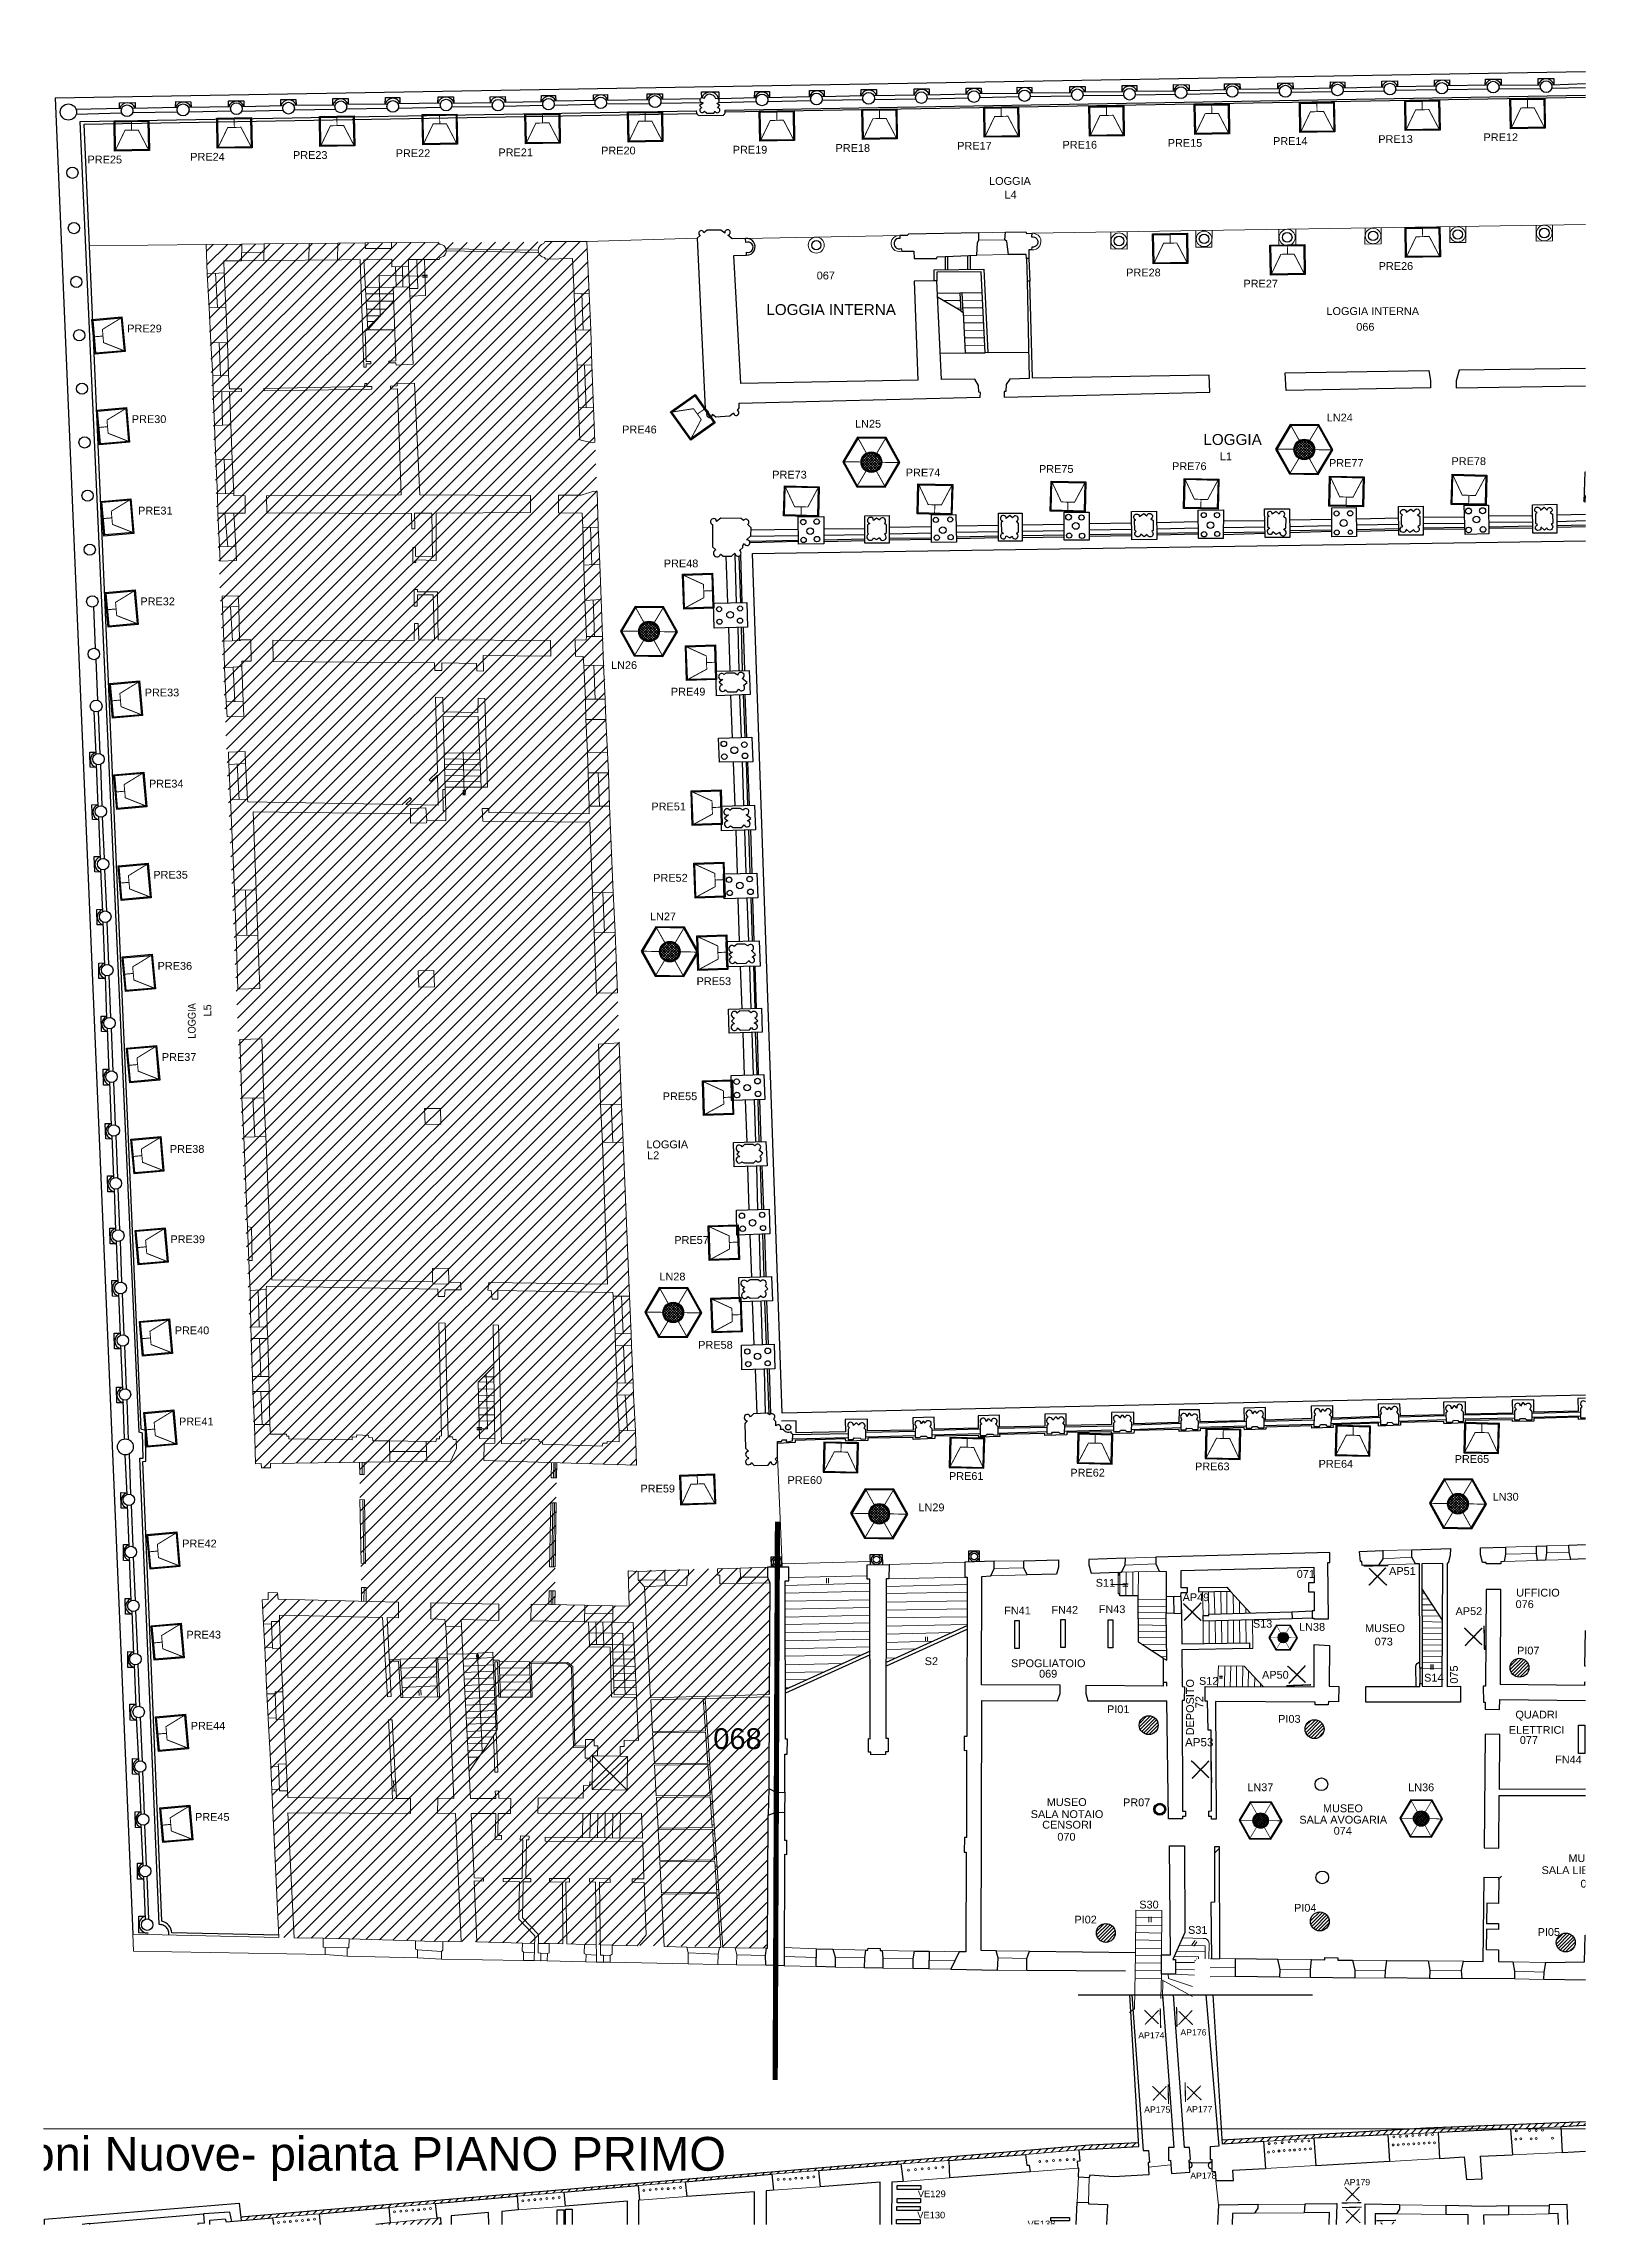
# Paper-space layout 'p_primo_sx' of a CAD drawing. Header units: millimetres. Extents: x 0 to 297, y 0 to 420.
# The model-space entities are those that its viewports show. They can reach past a viewport. Long polylines and large blocks are cut down to what shows.
import ezdxf
from ezdxf.enums import TextEntityAlignment as Align

# ---------------------------------------------------------------- set-up
doc = ezdxf.new("R2010")
doc.units = ezdxf.units.MM
for name, color, linetype, lineweight in [('_sottile', 253, 'Continuous', 5), ('LAMPADINE', 30, 'Continuous', 30), ('muri', 7, 'Continuous', 9), ('num.vani', 66, 'Continuous', 9)]:
    doc.layers.add(name, color=color, linetype=linetype, lineweight=lineweight)
doc.layers.add('xx_Nascosto', color=210, linetype='Continuous')
doc.layers.get('xx_Nascosto').freeze()
doc.styles.add('ducale_200', font='arial.ttf', dxfattribs={"height": 1})
doc.styles.get("Standard").update_dxf_attribs({"font": 'arial.ttf'})
pattern_1 = [(45, (-44129.952, -19082.304), (-6.5698648, 6.5698648), [])]

psp = doc.layouts.new('p_primo_sx')

msp = doc.modelspace()

# ---------------------------------------------------------------- texts
at = {"layer": '_sottile', "insert": (19172.1, 879.8), "char_height": 40, "width": 1389.35, "attachment_point": 1}
msp.add_mtext('{\\fArial|b0|i0|c0|p34;068}', dxfattribs=at)
at = {"layer": 'LAMPADINE', "color": 150, "attachment_point": 1, "line_spacing_factor": 0.75, "style": 'ducale_200'}
for s, insert, char_height, width in [('PRE13', (20451.5, 3946.2), 15, 767), ('PRE12', (20654, 3949.8), 15, 767), ('PRE11', (20856.5, 3953.5), 15, 767), ('PRE25', (17968.2, 3906.9), 15, 767), ('PRE24', (18165.8, 3912.2), 15, 767), ('PRE23', (18363.4, 3915.6), 15, 767), ('PRE22', (18561.1, 3919.1), 15, 767), ('PRE21', (18758.7, 3920.7), 15, 767), ('PRE20', (18956.3, 3924.2), 15, 767), ('PRE19', (19209.6, 3925.8), 15, 767), ('PRE18', (19407.3, 3929.2), 15, 767), ('PRE17', (19641.4, 3933.4), 15, 767), ('PRE16', (19844, 3935.3), 15, 767), ('PRE15', (20046.5, 3938.9), 15, 767), ('PRE14', (20249, 3942.5), 15, 767), ('PRE26', (20452.2, 3701.9), 15, 767), ('PRE28', (19966.5, 3689.5), 15, 767), ('PRE27', (20192.1, 3668.1), 15, 767), ('PRE29', (18044.6, 3581.7), 15, 767), ('PRE30', (18053.4, 3407.2), 15, 767), ('LN24', (20352.4, 3410.3), 15, 767), ('PRE46', (18996.8, 3387.2), 15, 767), ('LN25', (19444.8, 3398.3), 15, 767), ('PRE76', (20054.8, 3316.6), 15, 767), ('PRE77', (20356.7, 3322.9), 15, 767), ('PRE78', (20592.4, 3326.3), 15, 767), ('PRE79', (20848.3, 3330.8), 15, 767), ('PRE73', (19285.5, 3300.4), 15, 767), ('PRE74', (19542.5, 3304.4), 15, 767), ('PRE75', (19798.7, 3311.4), 15, 767), ('PRE31', (18065.4, 3231.1), 15, 767), ('PRE48', (19076.9, 3129.4), 15, 767), ('PRE32', (18069.9, 3056.4), 15, 767), ('LN26', (18975.4, 2933.7), 15, 767), ('PRE33', (18078.2, 2881), 15, 767), ('PRE49', (19090.5, 2882.7), 15, 767), ('PRE34', (18086.4, 2705.6), 15, 767), ('PRE51', (19053, 2661.6), 15, 767), ('PRE35', (18094.7, 2530.2), 15, 767), ('PRE52', (19056.5, 2524.3), 15, 767), ('LN27 ', (19050.3, 2450), 15, 767), ('PRE36', (18103, 2354.8), 15, 767), ('PRE53', (19140, 2325.3), 15, 767), ('PRE37', (18111.2, 2179.4), 15, 767), ('PRE55', (19074.8, 2103.8), 15, 767), ('PRE38', (18126.6, 2002.4), 15, 767), ('PRE39', (18127.7, 1828.6), 15, 767), ('PRE57', (19097.1, 1827.2), 15, 767), ('LN28', (19068.4, 1756.8), 15, 767), ('PRE40', (18136, 1653.2), 15, 767), ('PRE58', (19143.1, 1625.3), 15, 767), ('PRE41', (18144.2, 1477.8), 15, 767), ('PRE63', (20099, 1391.3), 15, 767), ('PRE64', (20336.7, 1396.3), 15, 767), ('PRE65', (20598.5, 1405.6), 15, 767), ('PRE66', (20850.5, 1411.3), 15, 767), ('PRE59', (19032, 1348.7), 15, 767), ('PRE60', (19315, 1365), 15, 767), ('PRE61', (19625.5, 1372.8), 15, 767), ('PRE62', (19859.1, 1379.3), 15, 767), ('LN29 ', (19566.8, 1312.5), 15, 767), ('LN30 ', (20671.5, 1332.9), 15, 767), ('PRE42', (18150.3, 1242.9), 15, 767), ('AP51', (20472.3, 1189.9), 15, 767), ('AP49 ', (20075.1, 1139.5), 15, 767), ('FN41', (19731.8, 1113.9), 15, 767), ('FN42', (19822.7, 1115.2), 15, 767), ('FN43', (19913.7, 1116.5), 15, 767), ('AP52 ', (20600.2, 1112.7), 15, 767), ('PRE43', (18158.5, 1067.5), 15, 767), ('LN38 ', (20299.1, 1082.4), 15, 767), ('PI07', (20718.5, 1036.8), 15, 767), ('AP50', (20227.9, 990.2), 15, 767), ('PI01', (19929.6, 923.9), 15, 767), ('PRE44', (18166.8, 892.1), 15, 767), ('PI03', (20258.9, 905.3), 15, 767), ('AP53', (20079.7, 860.9), 16, 767), ('FN44', (20791.8, 827.1), 15, 767), ('LN37', (20199.6, 773.7), 15, 767), ('LN36', (20509, 773.6), 15, 767), ('PRE45', (18175, 716.7), 15, 767), ('PR07', (19960.4, 744.7), 15, 767), ('PI02', (19866.9, 519), 15, 767), ('PI04', (20289.5, 541.7), 15, 767), ('PI05', (20758.1, 495.2), 15, 767), ('AP174', (19989.8, 294.7), 12, 613.6), ('AP176', (20070.8, 300.4), 12, 613.6), ('AP175', (20001.1, 151.9), 12, 613.6), ('AP177', (20082.1, 152.6), 12, 613.6), ('AP178', (20089.8, 24.5), 12, 613.6), ('AP179', (20385.5, 12), 12, 613.6), ('VE129', (19565.7, -10), 12.8, 613.6), ('FN133', (18812.8, -79.9), 12, 37.182), ('FN134', (18908.6, -83.3), 12, 37.182), ('VE130', (19564.6, -50.9), 12.8, 613.6), ('VE138', (19776.6, -67.9), 12.8, 613.6), ('AP180', (20382.7, -79.4), 12, 613.6), ('VE131', (19563.2, -93.3), 12.8, 613.6), ('AP182', (20716, -92), 12, 613.6)]:
    msp.add_mtext(s, dxfattribs=dict(at, insert=insert, char_height=char_height, width=width))
at = {"layer": 'muri', "linetype": 'ByBlock', "lineweight": 30, "style": 'ducale_200'}
for s, height, p in [('LOGGIA', 15, (19742.8, 3850.7)), ('LOGGIA INTERNA', 21, (19398.8, 3600.1)), ('LOGGIA INTERNA', 15, (20440.9, 3600.1)), ('LOGGIA', 21, (20171.2, 3350)), ('LOGGIA', 15, (19083.5, 1996.2)), ('UFFICIO', 15, (20758.7, 1133.3)), ('MUSEO', 15, (20464.4, 1064.9)), ('SPOGLIATOIO', 15, (19816.6, 997.4)), ('ELETTRICI', 15, (20756.1, 869.1)), ('QUADRI', 15, (20756.1, 898.6)), ('SALA NOTAIO', 15, (19852.7, 707)), ('MUSEO', 15, (19852.1, 730.2)), ('MUSEO', 15, (20383.5, 718.2)), ('CENSORI', 15, (19852.7, 686.6)), ('SALA AVOGARIA', 15, (20384.1, 696.3)), ('MUSEO', 15, (20855.7, 622.3)), ("SALA LIBRO D'ORO", 15, (20863.2, 599.2))]:
    msp.add_text(s, height=height, dxfattribs=at).set_placement(p, align=Align.CENTER)
at = {"layer": 'muri', "linetype": 'ByBlock', "lineweight": 30, "width": 0.85}
msp.add_text('LOGGIA', height=15, rotation=90, dxfattribs=at).set_placement((18176.2, 2241.3), align=Align.CENTER)
at = {"layer": 'muri', "linetype": 'ByBlock', "lineweight": 30, "style": 'ducale_200'}
msp.add_text('DEPOSITO', height=15, rotation=90, dxfattribs=at).set_placement((20096.9, 920.4), align=Align.CENTER)
at = {"layer": 'muri', "linetype": 'Continuous', "ltscale": 0.1, "insert": (18014.2, 4192), "char_height": 40, "width": 1389.355, "attachment_point": 1}
msp.add_mtext('Sorgenti luminose', dxfattribs=at)
at = {"layer": 'muri', "insert": (17672.7, 93.1), "char_height": 65, "width": 20000, "attachment_point": 1}
msp.add_mtext('Prigioni Nuove- pianta PIANO PRIMO', dxfattribs=at)
at = {"layer": 'num.vani', "linetype": 'Continuous', "char_height": 15, "attachment_point": 1}
for s, insert, width in [('{\\fArial|b0|i0|c0|p34;L4}', (19732.4, 3839.3), 1389.35), ('{\\fArial|b0|i0|c0|p34;067}', (19371.1, 3683.6), 1389.35), ('{\\fArial|b0|i0|c0|p34;066}', (20409.2, 3584.9), 1389.35), ('{\\fArial|b0|i0|c0|p34;L1}', (20146.8, 3335.5), 1389.35), ('{\\fArial|b0|i0|c0|p34;L2}', (19044.8, 1990.2), 1389.35), ('{\\fArial|b0|i0|c0|p34;071}', (20294.6, 1184.2), 1389.35), ('S11', (19907.9, 1167.3), 1389.36), ('{\\fArial|b0|i0|c0|p34;076}', (20715.7, 1126.1), 1389.35), ('S13', (20210.3, 1088.4), 1389.36), ('{\\fArial|b0|i0|c0|p34;073}', (20444.6, 1054.1), 1389.35), ('{\\fArial|b0|i0|c0|p34;S2}', (19578.9, 1016.4), 1389.36), ('{\\fArial|b0|i0|c0|p34;069}', (19798.9, 992.3), 1389.35), ('S12', (20106.6, 978.4), 1389.36), ('S14', (20539.7, 984.6), 1389.36), ('{\\fArial|b0|i0|c0|p34;077}', (20723.9, 864.7), 1389.35), ('{\\fArial|b0|i0|c0|p34;070}', (19834.1, 678.4), 1389.35), ('{\\fArial|b0|i0|c0|p34;074}', (20365.7, 690), 1389.35), ('{\\fArial|b0|i0|c0|p34;078}', (20840.7, 588.1), 1389.35)]:
    msp.add_mtext(s, dxfattribs=dict(at, insert=insert, width=width))
at = {"layer": 'num.vani', "linetype": 'Continuous', "char_height": 15, "width": 1389.35, "attachment_point": 1, "rotation": 90}
for s, insert in [('L5', (18191.4, 2249.9)), ('{\\fArial|b0|i0|c0|p34;075}', (20589.7, 965.7)), ('{\\fArial|b0|i0|c0|p34;72}', (20099.7, 918.5))]:
    msp.add_mtext(s, dxfattribs=dict(at, insert=insert))
at = {"layer": 'num.vani', "linetype": 'Continuous', "char_height": 15, "width": 1389.36, "attachment_point": 1, "style": 'ducale_200'}
for s, insert in [('{\\fArial|b0|i0|c0|p34;S30}', (19991.7, 547.9)), ('{\\fArial|b0|i0|c0|p34;S31}', (20085.6, 499))]:
    msp.add_mtext(s, dxfattribs=dict(at, insert=insert))

# ---------------------------------------------------------------- blocks, each defined once
blk = doc.blocks.new('rea')
h = blk.add_hatch(color=256)
h.paths.add_polyline_path([(867, 1810), (867, 1109), (266, 1109), (266, 1810)], flags=16)
h.paths.add_polyline_path([(887, 1830), (887, 1089), (246, 1089), (246, 1830)])
for points in [[(887, 1830), (887, 1089), (246, 1089), (246, 1830)], [(867, 1810), (867, 1109), (266, 1109), (266, 1810)]]:
    blk.add_lwpolyline(points, close=True)
at = {"const_width": 20}
for points in [[(266, 1810), (685, 1600), (685, 1318), (266, 1109)], [(867, 1459), (685, 1459)]]:
    blk.add_lwpolyline(points, dxfattribs=at)
blk = doc.blocks.new('PIANTANA')
at = {"lineweight": 0}
h = blk.add_hatch(dxfattribs=at)
h.set_pattern_fill('ANSI31', color=256, scale=600, style=0)
h.set_pattern_definition([(45, (37136.21, 23067.97), (-53.03301, 53.03301), [])])
edge = h.paths.add_edge_path()
edge.add_arc((14258, -2729), 291, 0, 360)
blk.add_circle((14258, -2729), 291)
blk = doc.blocks.new('FB')
h = blk.add_hatch(color=256)
edge = h.paths.add_edge_path(flags=16)
edge.add_arc((323.34, 430.98), 1.01, 0, 360)
edge = h.paths.add_edge_path()
edge.add_arc((323.34, 430.98), 1.27, 0, 360)
for radius in [1.27, 1.01]:
    blk.add_circle((323.34, 430.98), radius)
blk = doc.blocks.new('re')
at = {"const_width": 0.3}
for points in [[(51.55, 419.05), (51.66, 413.81)], [(55.72, 418.12), (52.08, 414.34)], [(52.09, 417.95), (55.87, 414.31)]]:
    blk.add_lwpolyline(points, dxfattribs=at)

# ---------------------------------------------------------------- hatches: boundary and pattern name
at = {"layer": '_sottile'}
h = msp.add_hatch(dxfattribs=at)
h.set_pattern_fill('ANSI31', color=256, scale=6, style=0)
h.set_pattern_definition([(45, (0, 73.86), (-13.470384, 13.470384), [])])
h.paths.add_polyline_path([(18196.2, 3735.8), (18291.1, 1388.6), (18302.5, 1389.2), (18303.1, 1381.1), (18320.2, 1380.8), (18320.4, 1389.7), (18491.4, 1392.1), (18495, 1124.2), (18335.1, 1128.2), (18333.7, 1140.4), (18315.8, 1140.8), (18315.6, 1127.7), (18304.2, 1127.1), (18336.3, 477.1), (19274.7, 456.4), (19280.6, 1159.9), (19276.3, 1170.9), (19276.2, 1189.6), (19283.2, 1189.7), (19008.4, 1182.7), (19010.4, 1115.1), (18867.2, 1117.7), (18870.9, 1390.8), (19024.3, 1385.9), (18929.1, 3741.6)])
h = msp.add_hatch(dxfattribs=at)
h.set_pattern_fill('ANSI31', color=256, scale=74.329535, style=0)
h.set_pattern_definition(pattern_1)
h.paths.add_polyline_path([(20152, 79.5), (20230.7, 84.4), (20327.4, 90.6), (20328.9, 90.7), (20470.2, 97.2), (20566.5, 101.7), (20706.1, 108.3), (20802.7, 112.8), (20892.5, 117), (20892.3, 124.7), (20542.9, 110.8), (20151.5, 87.4)])
h = msp.add_hatch(dxfattribs=at)
h.set_pattern_fill('ANSI31', color=256, scale=74.329535, style=0)
h.set_pattern_definition(pattern_1)
h.paths.add_polyline_path([(19284.9, 21.2), (19374.5, 28.5), (19533.1, 41.2), (19625, 48), (19773, 59.5), (19875.5, 68.1), (19990.7, 74.9), (19990.2, 82.4), (19895.8, 78), (18262.8, -60.6), (18263.6, -67.9), (18324.2, -62.6), (18413.6, -54.7), (18547.7, -42.8), (18636.9, -34.9), (18794.7, -21), (18884.6, -13.1), (19027.9, -0.4), (19118.2, 6.5), (19118.1, 6.7)])
h = msp.add_hatch(dxfattribs=at)
h.set_pattern_fill('ANSI31', color=256, scale=78.241616, style=0)
h.set_pattern_definition([(45, (80060.884, -19558.338), (-6.9156472, 6.9156472), [])])
h.paths.add_polyline_path([(18215.5, -110.3), (18135.1, -117.2), (18038.4, -125.5), (17958.5, -132.4), (17958.7, -193.6), (17961.3, -285.2), (17963.1, -427.7), (17965.5, -520.2), (17966.8, -570.9), (18053.1, -568.7), (18053.2, -573.1), (18055.5, -573), (18055.6, -588.2), (18134.9, -585.9), (18135.5, -570.1), (18139.2, -570.2), (18139.2, -565.2), (18222.1, -562.8), (18221.5, -494.6), (18244, -493.9), (18237.1, -439), (18220.3, -439)])
h.paths.add_polyline_path([(18075.8, -245.8, -1), (18099.6, -245.8, -1)], flags=16)
h.paths.add_polyline_path([(18104.4, -467.1, -1), (18080.6, -467.1, -1)], flags=16)
h.paths.add_polyline_path([(18648.2, -62.7), (18640.2, -63.5), (18550.6, -72.1), (18550.6, -72.4), (18417.2, -85.6), (18328.1, -94.5), (18264.6, -100.8), (18264.6, -106.5), (18236.6, -110.1), (18240.4, -320.1), (18366.3, -313.9), (18418, -310.9), (18418, -310.7), (18658, -295.1)])
h.paths.add_polyline_path([(18283.4, -194.8, -1), (18307.1, -194.8, -1)], flags=16)
h.paths.add_polyline_path([(18568.8, -185.8, -1), (18592.6, -185.8, -1)], flags=16)
h.paths.add_polyline_path([(18455.6, -325.3), (18419, -327.4), (18418, -310.9), (18366.3, -313.9), (18368, -330.7), (18239.9, -339), (18243.1, -433.9), (18237.1, -439), (18244, -493.9), (18246.5, -561.6), (18265.4, -561.6), (18265.4, -567.1), (18267.2, -567.1), (18268.4, -581.7), (18344.9, -579.8), (18345.2, -564.7), (18346.8, -564.7), (18346.8, -560), (18467.2, -556.4), (18463.9, -490.1), (18469.1, -489.9), (18473, -556.1), (18657.2, -542.3), (18652.7, -313.3), (18461.1, -325.5), (18465.4, -421.7), (18460.1, -421.7)])
h.paths.add_polyline_path([(18359.7, -406.9, -1), (18336, -406.9, -1)], flags=16)
h.paths.add_polyline_path([(18574.2, -393.6, -1), (18550.4, -393.6, -1)], flags=16)
h.paths.add_polyline_path([(18052, -368.3), (18115.3, -367.3), (18114.9, -338.1), (18051.5, -339)], flags=24)
h.paths.add_polyline_path([(18348.9, -205.2), (18529.3, -202.5), (18528.8, -173.3), (18348.5, -176)], flags=24)
h.paths.add_polyline_path([(18491.2, -449.8), (18627.7, -447.8), (18627.2, -418.5), (18490.7, -420.6)], flags=24)
h.paths.add_polyline_path([(18307.6, -466.4), (18380.7, -465.3), (18380.3, -436), (18307.2, -437.2)], flags=24)
at = {"layer": 'LAMPADINE'}
h = msp.add_hatch(color=256, dxfattribs=at)
h.paths.add_polyline_path([(19502.1, 3270.7), (19529.2, 3316.1), (19503.5, 3362.3), (19450.6, 3363.2), (19423.4, 3317.7), (19449.2, 3271.5)], flags=16)
h.paths.add_polyline_path([(19503.1, 3268.9), (19531.3, 3316.1), (19504.5, 3364.1), (19449.5, 3365), (19421.3, 3317.8), (19448.1, 3269.7)])
h = msp.add_hatch(color=256, dxfattribs=at)
h.paths.add_polyline_path([(20334.8, 3295.1), (20362, 3340.5), (20336.2, 3386.7), (20283.3, 3387.5), (20256.2, 3342.1), (20281.9, 3295.9)], flags=16)
h.paths.add_polyline_path([(20335.9, 3293.3), (20364.1, 3340.5), (20337.3, 3388.5), (20282.3, 3389.4), (20254.1, 3342.2), (20280.9, 3294.1)])
at = {"layer": 'LAMPADINE', "linetype": 'Continuous'}
h = msp.add_hatch(color=256, dxfattribs=at)
h.paths.add_polyline_path([(20289.3, 3341.3, 1), (20328.9, 3341.3, 1)])
h.paths.add_polyline_path([(20291.2, 3341.3, -1), (20327, 3341.3, -1)], flags=16)
h = msp.add_hatch(dxfattribs=at)
h.set_pattern_fill('ANSI37', color=256, scale=29.043565, style=0)
h.set_pattern_definition([(45, (17656.3458, 932.3175), (-2.5671127, 2.5671127), []), (135, (17656.3458, 932.3175), (-2.5671127, -2.5671127), [])])
edge = h.paths.add_edge_path()
edge.add_arc((20309.1, 3341.3), 17.9, 0, 360)
h = msp.add_hatch(color=256, dxfattribs=at)
h.paths.add_polyline_path([(19456.5, 3316.9, 1), (19496.1, 3316.9, 1)])
h.paths.add_polyline_path([(19458.4, 3316.9, -1), (19494.2, 3316.9, -1)], flags=16)
h = msp.add_hatch(dxfattribs=at)
h.set_pattern_fill('ANSI37', color=256, scale=29.043565, style=0)
h.set_pattern_definition([(45, (16823.5717, 907.9364), (-2.5671127, 2.5671127), []), (135, (16823.5717, 907.9364), (-2.5671127, -2.5671127), [])])
edge = h.paths.add_edge_path()
edge.add_arc((19476.3, 3316.9), 17.9, 0, 360)
at = {"layer": 'LAMPADINE'}
h = msp.add_hatch(color=256, dxfattribs=at)
h.paths.add_polyline_path([(19074.1, 2944.8), (19101.3, 2990.2), (19075.5, 3036.4), (19022.6, 3037.2), (18995.5, 2991.8), (19021.2, 2945.6)], flags=16)
h.paths.add_polyline_path([(19075.1, 2942.9), (19103.4, 2990.1), (19076.6, 3038.2), (19021.6, 3039), (18993.4, 2991.8), (19020.1, 2943.8)])
at = {"layer": 'LAMPADINE', "linetype": 'Continuous'}
h = msp.add_hatch(color=256, dxfattribs=at)
h.paths.add_polyline_path([(19028.6, 2991, 1), (19068.2, 2991, 1)])
h.paths.add_polyline_path([(19030.4, 2991, -1), (19066.3, 2991, -1)], flags=16)
h = msp.add_hatch(dxfattribs=at)
h.set_pattern_fill('ANSI37', color=256, scale=29.043565, style=0)
h.set_pattern_definition([(45, (16395.625, 581.9872), (-2.5671127, 2.5671127), []), (135, (16395.625, 581.9872), (-2.5671127, -2.5671127), [])])
edge = h.paths.add_edge_path()
edge.add_arc((19048.4, 2991), 17.9, 0, 360)
at = {"layer": 'LAMPADINE'}
h = msp.add_hatch(color=256, dxfattribs=at)
h.paths.add_polyline_path([(19114.3, 2328.4), (19141.4, 2373.9), (19115.7, 2420.1), (19062.8, 2420.9), (19035.6, 2375.5), (19061.4, 2329.3)], flags=16)
h.paths.add_polyline_path([(19115.3, 2326.6), (19143.5, 2373.8), (19116.7, 2421.9), (19061.7, 2422.7), (19033.5, 2375.5), (19060.3, 2327.5)])
at = {"layer": 'LAMPADINE', "linetype": 'Continuous'}
h = msp.add_hatch(color=256, dxfattribs=at)
h.paths.add_polyline_path([(19068.7, 2374.7, 1), (19108.3, 2374.7, 1)])
h.paths.add_polyline_path([(19070.6, 2374.7, -1), (19106.4, 2374.7, -1)], flags=16)
h = msp.add_hatch(dxfattribs=at)
h.set_pattern_fill('ANSI37', color=256, scale=29.043565, style=0)
h.set_pattern_definition([(45, (16435.763, -34.3386), (-2.5671127, 2.5671127), []), (135, (16435.763, -34.3386), (-2.5671127, -2.5671127), [])])
edge = h.paths.add_edge_path()
edge.add_arc((19088.5, 2374.7), 17.9, 0, 360)
at = {"layer": 'LAMPADINE'}
h = msp.add_hatch(color=256, dxfattribs=at)
h.paths.add_polyline_path([(19120.9, 1633.9), (19148, 1679.3), (19122.3, 1725.5), (19069.4, 1726.3), (19042.2, 1680.9), (19068, 1634.7)], flags=16)
h.paths.add_polyline_path([(19121.9, 1632.1), (19150.1, 1679.3), (19123.3, 1727.3), (19068.3, 1728.2), (19040.1, 1681), (19066.9, 1632.9)])
at = {"layer": 'LAMPADINE', "linetype": 'Continuous'}
h = msp.add_hatch(color=256, dxfattribs=at)
h.paths.add_polyline_path([(19075.3, 1680.1, 1), (19114.9, 1680.1, 1)])
h.paths.add_polyline_path([(19077.2, 1680.1, -1), (19113, 1680.1, -1)], flags=16)
h = msp.add_hatch(dxfattribs=at)
h.set_pattern_fill('ANSI37', color=256, scale=29.043565, style=0)
h.set_pattern_definition([(45, (16442.3765, -728.874), (-2.5671127, 2.5671127), []), (135, (16442.3765, -728.874), (-2.5671127, -2.5671127), [])])
edge = h.paths.add_edge_path()
edge.add_arc((19095.1, 1680.1), 17.9, 0, 360)
at = {"layer": 'LAMPADINE'}
h = msp.add_hatch(color=256, dxfattribs=at)
h.paths.add_polyline_path([(20630.5, 1265.8), (20657.7, 1311.2), (20631.9, 1357.4), (20579, 1358.2), (20551.9, 1312.8), (20577.6, 1266.6)], flags=16)
h.paths.add_polyline_path([(20631.5, 1263.9), (20659.8, 1311.1), (20633, 1359.2), (20578, 1360), (20549.8, 1312.8), (20576.6, 1264.8)])
h = msp.add_hatch(color=256, dxfattribs=at)
h.paths.add_polyline_path([(19517.1, 1246.5), (19544.3, 1291.9), (19518.5, 1338.1), (19465.6, 1338.9), (19438.5, 1293.5), (19464.2, 1247.3)], flags=16)
h.paths.add_polyline_path([(19518.1, 1244.7), (19546.4, 1291.9), (19519.6, 1339.9), (19464.6, 1340.8), (19436.4, 1293.6), (19463.2, 1245.5)])
at = {"layer": 'LAMPADINE', "linetype": 'Continuous'}
h = msp.add_hatch(color=256, dxfattribs=at)
h.paths.add_polyline_path([(19471.6, 1292.7, 1), (19511.2, 1292.7, 1)])
h.paths.add_polyline_path([(19473.4, 1292.7, -1), (19509.3, 1292.7, -1)], flags=16)
h = msp.add_hatch(dxfattribs=at)
h.set_pattern_fill('ANSI37', color=256, scale=29.043565, style=0)
h.set_pattern_definition([(45, (16838.6417, -1116.276), (-2.5671127, 2.5671127), []), (135, (16838.6417, -1116.276), (-2.5671127, -2.5671127), [])])
edge = h.paths.add_edge_path()
edge.add_arc((19491.4, 1292.7), 17.9, 0, 360)
h = msp.add_hatch(color=256, dxfattribs=at)
h.paths.add_polyline_path([(20585, 1312, 1), (20624.6, 1312, 1)])
h.paths.add_polyline_path([(20586.8, 1312, -1), (20622.7, 1312, -1)], flags=16)
h = msp.add_hatch(dxfattribs=at)
h.set_pattern_fill('ANSI37', color=256, scale=29.043565, style=0)
h.set_pattern_definition([(45, (17952.0343, -1097.0235), (-2.5671127, 2.5671127), []), (135, (17952.0343, -1097.0235), (-2.5671127, -2.5671127), [])])
edge = h.paths.add_edge_path()
edge.add_arc((20604.8, 1312), 17.9, 0, 360)
at = {"layer": 'LAMPADINE'}
h = msp.add_hatch(color=256, dxfattribs=at)
h.paths.add_polyline_path([(20281.6, 1031.2), (20295.2, 1053.9), (20282.3, 1077), (20255.9, 1077.4), (20242.3, 1054.7), (20255.2, 1031.6)], flags=16)
h.paths.add_polyline_path([(20282.1, 1030.3), (20296.2, 1053.9), (20282.8, 1077.9), (20255.4, 1078.3), (20241.2, 1054.7), (20254.6, 1030.7)])
at = {"layer": 'LAMPADINE', "linetype": 'Continuous'}
h = msp.add_hatch(color=256, dxfattribs=at)
h.paths.add_polyline_path([(20258.8, 1054.3, 1), (20278.6, 1054.3, 1)])
h.paths.add_polyline_path([(20259.8, 1054.3, -1), (20277.7, 1054.3, -1)], flags=16)
h = msp.add_hatch(dxfattribs=at)
h.set_pattern_fill('ANSI37', color=256, scale=14.521782, style=0)
h.set_pattern_definition([(45, (18942.3691, -150.204), (-1.2835563, 1.2835563), []), (135, (18942.3691, -150.204), (-1.2835563, -1.2835563), [])])
edge = h.paths.add_edge_path()
edge.add_arc((20268.7, 1054.3), 8.97, 0, 360)
at = {"layer": 'LAMPADINE'}
h = msp.add_hatch(color=256, dxfattribs=at)
h.paths.add_polyline_path([(20244.4, 667.4), (20264.7, 701.5), (20245.4, 736.1), (20205.8, 736.8), (20185.4, 702.7), (20204.7, 668)], flags=16)
h.paths.add_polyline_path([(20245.1, 666.1), (20266.3, 701.5), (20246.2, 737.5), (20205, 738.1), (20183.8, 702.7), (20203.9, 666.7)])
at = {"layer": 'LAMPADINE', "linetype": 'Continuous'}
h = msp.add_hatch(color=256, dxfattribs=at)
h.paths.add_polyline_path([(20210.2, 702.1, 1), (20239.9, 702.1, 1)])
h.paths.add_polyline_path([(20211.6, 702.1, -1), (20238.5, 702.1, -1)], flags=16)
h = msp.add_hatch(dxfattribs=at)
h.set_pattern_fill('ANSI37', color=256, scale=21.782673, style=0)
h.set_pattern_definition([(45, (18235.5107, -1104.6596), (-1.9253345, 1.9253345), []), (135, (18235.5107, -1104.6596), (-1.9253345, -1.9253345), [])])
edge = h.paths.add_edge_path()
edge.add_arc((20225.1, 702.1), 13.4, 0, 360)
at = {"layer": 'LAMPADINE'}
h = msp.add_hatch(color=256, dxfattribs=at)
h.paths.add_polyline_path([(20553.4, 671.3), (20573.7, 705.4), (20554.4, 740), (20514.7, 740.6), (20494.4, 706.6), (20513.7, 671.9)], flags=16)
h.paths.add_polyline_path([(20554.1, 669.9), (20575.3, 705.3), (20555.2, 741.4), (20514, 742), (20492.8, 706.6), (20512.9, 670.6)])
at = {"layer": 'LAMPADINE', "linetype": 'Continuous'}
h = msp.add_hatch(color=256, dxfattribs=at)
h.paths.add_polyline_path([(20519.2, 706, 1), (20548.9, 706, 1)])
h.paths.add_polyline_path([(20520.6, 706, -1), (20547.5, 706, -1)], flags=16)
h = msp.add_hatch(dxfattribs=at)
h.set_pattern_fill('ANSI37', color=256, scale=21.782673, style=0)
h.set_pattern_definition([(45, (18544.4894, -1100.7774), (-1.9253345, 1.9253345), []), (135, (18544.4894, -1100.7774), (-1.9253345, -1.9253345), [])])
edge = h.paths.add_edge_path()
edge.add_arc((20534, 706), 13.4, 0, 360)

# ---------------------------------------------------------------- linework, layer by layer
at = {"layer": '_sottile'}
for p, q in [((18307.5, 3705), (18308.1, 3737)), ((18308.1, 3737), (18394.6, 3738)), ((18394.6, 3738), (18394, 3705.8)), ((18449.3, 3706.3), (18449.9, 3738.6)), ((18449.9, 3738.6), (18502.2, 3739.1)), ((18502.2, 3739.1), (18502.8, 3728)), ((18553.1, 3739.4), (18643, 3740.2)), ((18553.3, 3728.3), (18553.1, 3739.4)), ((18643, 3740.2), (18643.8, 3736.6)), ((18929.1, 3741.6), (19141.2, 3748.3)), ((18196.2, 3735.8), (17972.1, 3733.3)), ((18386.8, 3705.7), (18307.5, 3705)), ((18492.7, 3706.8), (18456.5, 3706.4)), ((18499.9, 3499.7), (18492.7, 3706.8)), ((18553.6, 3707.4), (18500, 3706.6)), ((18500, 3706.6), (18507.3, 3571.4)), ((18502.8, 3728), (18553.3, 3728.3)), ((18553.9, 3692.6), (18553.6, 3707.4)), ((18644.9, 3706.8), (18585.8, 3706.7)), ((18585.8, 3706.7), (18586, 3693.7)), ((18645.7, 3710.5), (18644.9, 3706.8)), ((18586, 3693.7), (18553.9, 3692.6)), ((18507.3, 3571.4), (18502.4, 3569.1)), ((18502.4, 3569.1), (18504.3, 3510.7)), ((18504.4, 3499.8), (18499.9, 3499.7)), ((18513.4, 3506.3), (18504.2, 3506.4)), ((18504.2, 3506.4), (18504.4, 3499.8)), ((18504.3, 3510.7), (18513.4, 3510.7)), ((18513.4, 3510.7), (18513.4, 3506.3)), ((19304.2, 1209.1), (19295.4, 1402.5)), ((19010.4, 1115.1), (19008.4, 1182.7)), ((19008.4, 1182.7), (19027.9, 1181.5)), ((19027.9, 1181.5), (19027.6, 1165.3)), ((19027.6, 1165.3), (19039.5, 1152)), ((19039.5, 1152), (19051.5, 938.4)), ((18978.9, 1084), (18978.7, 1115.7)), ((18978.7, 1115.7), (19010.4, 1115.1)), ((19017.9, 1083.2), (18978.9, 1084)), ((19028.4, 856.4), (19017.9, 1083.2)), ((19051.5, 938.4), (19279.5, 944.6)), ((19051.7, 934.4), (19152.7, 937.1)), ((19051.7, 934.4), (19055.2, 873.8)), ((19157, 875), (19152.7, 937.1)), ((19157.3, 928.1), (19153.3, 927.9)), ((19156.7, 937.2), (19279.5, 940.6)), ((19190.5, 457.5), (19156.7, 937.2)), ((19160.5, 883.2), (19156.5, 883)), ((18992.9, 825.8), (18993.2, 845)), ((18993.2, 845), (19000.4, 844.9)), ((19000.4, 844.9), (19000.6, 856.9)), ((19000.6, 856.9), (19028.4, 856.4)), ((19157, 875), (19055.2, 873.8)), ((19157.3, 872), (19055.4, 870.8)), ((19055.4, 870.8), (19058.8, 811.7)), ((19161.4, 812.9), (19157.3, 872)), ((19161.9, 863), (19157.9, 862.8)), ((19007.3, 825.6), (18992.9, 825.8)), ((19006.1, 760.7), (19007.3, 825.6)), ((19161.4, 812.9), (19058.8, 811.7)), ((19161.6, 809.9), (19059, 808.7)), ((19059, 808.7), (19062.5, 749.6)), ((19165.1, 818.1), (19161.1, 817.9)), ((19165.8, 750.8), (19161.6, 809.9)), ((19166.3, 800.9), (19162.3, 800.6)), ((18921.7, 745.4), (18922.1, 769.4)), ((18922.1, 769.4), (18934.2, 769.2)), ((18934.2, 769.2), (18934.3, 776.4)), ((18934.3, 776.4), (18939.1, 776.3)), ((18939.1, 776.3), (18938.8, 761.9)), ((18938.8, 761.9), (19006.1, 760.7)), ((19169.5, 756), (19165.5, 755.8)), ((18834.7, 716.3), (18835.2, 745.6)), ((19034.1, 715.9), (18834.7, 716.3)), ((18835.2, 745.6), (18835.2, 745.6)), ((18835.2, 745.6), (18921.7, 745.4)), ((19036, 670.6), (19034.1, 715.9)), ((19165.8, 750.8), (19062.5, 749.6)), ((19166, 747.8), (19062.6, 746.6)), ((19062.6, 746.6), (19066.1, 687.5)), ((19170.2, 688.7), (19166, 747.8)), ((19170.7, 738.8), (19166.7, 738.5)), ((19170.2, 688.7), (19066.1, 687.5)), ((19170.4, 685.7), (19066.2, 684.5)), ((19066.2, 684.5), (19066.9, 672.5)), ((19066.9, 672.5), (19069.3, 625.4)), ((19173.8, 693.9), (19169.8, 693.6)), ((19174.6, 626.6), (19170.4, 685.7)), ((19175.1, 676.7), (19171.1, 676.4)), ((18848.7, 662.7), (18848.9, 669.9)), ((19036.3, 661), (18848.7, 662.7)), ((18848.9, 669.9), (19036, 668.2)), ((19036, 668.2), (19036, 670.6)), ((19038.3, 590.1), (19036.3, 661)), ((19178.2, 631.8), (19174.2, 631.5)), ((20136.6, 639.3), (20146.3, 648.7)), ((19016.2, 583.6), (19016.3, 590.1)), ((19016.3, 590.1), (19038.3, 590.1)), ((19174.6, 626.6), (19069.3, 625.4)), ((19174.8, 623.6), (19069.4, 622.4)), ((19069.4, 622.4), (19072.3, 563.2)), ((19179, 564.5), (19174.8, 623.6)), ((19179.4, 614.6), (19175.4, 614.3)), ((20682.1, 588.9), (20688.8, 595.3)), ((19039.4, 583.2), (19016.2, 583.6)), ((19043.2, 482.2), (19039.4, 583.2)), ((19179, 564.5), (19072.3, 563.2)), ((19179.2, 561.5), (19072.5, 560.2)), ((19072.5, 560.2), (19077.4, 460)), ((19182.6, 569.7), (19178.6, 569.4)), ((19186.5, 457.6), (19179.2, 561.5)), ((19183.8, 552.4), (19179.8, 552.2)), ((18977.5, 445.1), (18977.8, 462.2)), ((18977.8, 462.2), (19025.8, 461.3)), ((19025.8, 461.3), (19043.2, 482.2)), ((18973.5, 429.3), (18973.7, 442.4)), ((19123.6, 426.6), (18973.5, 429.3)), ((18973.7, 442.4), (18977.5, 445.1)), ((19077.4, 460), (19120.9, 458.4)), ((19120.9, 458.4), (19124, 447.4)), ((19124, 447.4), (19123.6, 426.6)), ((20087.8, 43.2), (20131.3, 43.2)), ((20009.5, 35.2), (20052.4, 39.5)), ((20139.1, 9.6), (20143.8, -37.9))]:
    msp.add_line(p, q, dxfattribs=at)
for points in [[(19784.7, 3757.4), (21098.6, 3778.1)], [(18264.8, 3736.5), (18308.1, 3737)], [(18394.6, 3738), (18449.9, 3738.6)], [(18502.2, 3739.1), (18553.1, 3739.4)], [(19531.1, 3753), (19234.2, 3747.6)], [(19683, 3758), (19734.3, 3759.5)], [(19733.2, 3744.9), (19683.2, 3744.5)], [(19968.5, 3760.3), (19968.5, 3727), (19936.9, 3727.5), (19936.8, 3759.8)], [(20131.7, 3762.8), (20131.6, 3730.9), (20100.6, 3730.7), (20100.3, 3762.3)], [(20292.7, 3765.4), (20292.6, 3733.9), (20260.5, 3733.4), (20260.2, 3764.9)], [(20457.2, 3768), (20457, 3737.1), (20425.8, 3736.5), (20426.1, 3767.5)], [(20619.8, 3770.5), (20620, 3739.7), (20589.1, 3739.7), (20589.1, 3770.1)], [(20786.7, 3773.2), (20786.7, 3742.7), (20755.6, 3742.3), (20755.2, 3772.7)], [(18264.2, 3704.5), (18307.5, 3705)], [(18264.5, 3720.5), (18307.8, 3721)], [(18386.8, 3705.7), (18456.5, 3706.4)], [(18601.7, 3706.7), (18603.4, 3650.9), (18587.9, 3650.9)], [(18616.6, 3706.8), (18618.6, 3637.5), (18588.6, 3636.7)], [(18657.5, 3727.3), (18835.2, 3724.7)], [(18658.1, 3723.6), (18835.7, 3720.5)], [(19740, 3716.3), (19679, 3715.3)], [(18198.4, 3679.6), (18202.5, 3614)], [(18214.7, 3680.5), (18218.4, 3614.7)], [(18231, 3681.4), (18234.3, 3615.4)], [(18556, 3653.9), (18502.9, 3652.6)], [(18531, 3598.8), (18530.4, 3620.7), (18529, 3676.4), (18621.8, 3674.7)], [(18587.8, 3654.6), (18594.8, 3505.5), (18562.2, 3503.3), (18561.5, 3508.2), (18548.1, 3508), (18548.1, 3511.3), (18561.6, 3512.2), (18556, 3653.9), (18587.8, 3654.6)], [(18561, 3692.9), (18561.8, 3654.1)], [(18573.9, 3693.3), (18574.7, 3654.3)], [(18586, 3693.7), (18587.8, 3654.6)], [(18612.6, 3676.9), (18622.3, 3676.9)], [(18612.6, 3672.8), (18622.3, 3672.8)], [(18237.5, 3547.4), (18234.3, 3615.4), (18202.5, 3614), (18205.7, 3546.4), (18237.5, 3547.4)], [(18556.5, 3640.9), (18503.5, 3640.8)], [(18557.1, 3626.9), (18504.3, 3627.1)], [(18543, 3611.3), (18505.1, 3611.6)], [(18557.1, 3627), (18507.3, 3571.4)], [(18904.5, 3641.1), (18907.3, 3570.7)], [(18918.9, 3641.4), (18921.7, 3571.2)], [(18933.4, 3641.8), (18936.2, 3571.8)], [(19603.1, 3642.1), (19646.4, 3642.5)], [(19614.7, 3627.8), (19647.1, 3628.1)], [(19638.8, 3613.6), (19647.8, 3613.7)], [(19651.2, 3642.6), (19689.8, 3642.9)], [(19651.9, 3628.1), (19690.5, 3628.5)], [(19652.6, 3613.7), (19691.2, 3614.1)], [(18531.6, 3598.5), (18505.8, 3598.7)], [(18522, 3587.8), (18506.4, 3587.8)], [(18559.2, 3571.4), (18507.3, 3571.4)], [(18938.6, 3504.2), (18936.2, 3571.8), (18907.3, 3570.7), (18910.1, 3503.5), (18938.6, 3504.2)], [(19653.3, 3599.3), (19691.9, 3599.7)], [(19654, 3584.9), (19692.6, 3585.3)], [(19654.7, 3570.5), (19693.3, 3570.8)], [(18205.7, 3546.4), (18209.1, 3482.8)], [(18221.6, 3546.9), (18224.3, 3483.4)], [(18237.5, 3547.4), (18239.6, 3483.9)], [(19655.4, 3556.1), (19694, 3556.4)], [(19656.1, 3541.7), (19694.7, 3542)], [(18910.1, 3503.5), (18913.1, 3421.6)], [(18924.4, 3503.8), (18927.4, 3422)], [(18938.6, 3504.2), (18941.6, 3422.3)], [(18209.1, 3482.8), (18210.1, 3452.3), (18264.3, 3452.9), (18264.3, 3457.8), (18241.2, 3458.2), (18239.6, 3483.9), (18209.1, 3482.8)], [(18210.1, 3452.3), (18212.6, 3387.5)], [(18226.5, 3452.5), (18228.1, 3388.1)], [(18243.6, 3388.6), (18241.6, 3452.7)], [(18505.4, 3468.5), (18505.7, 3462.8), (18515.1, 3462.6), (18515, 3457.7), (18307.8, 3454.2), (18307.5, 3458.7), (18501.3, 3462.5), (18501.4, 3468.2), (18505.4, 3468.5)], [(18941.6, 3422.3), (18944.5, 3355.1), (18939.2, 3354.4), (18915.2, 3359.7), (18913.1, 3421.6), (18941.6, 3422.3)], [(18246.4, 3322.6), (18243.6, 3388.6), (18212.6, 3387.5), (18215.1, 3321.6), (18246.4, 3322.6)], [(18215.1, 3321.6), (18218.2, 3256)], [(18230.8, 3322.1), (18233.9, 3256.2)], [(18246.4, 3322.6), (18249.7, 3256.5)], [(18271.4, 3252.2), (18271.4, 3219), (18218.9, 3218.4), (18218.2, 3256), (18249.7, 3256.5), (18249.6, 3252.4), (18271.4, 3252.2)], [(18950.9, 3191.8), (18948.4, 3260.2), (18942.3, 3260.8), (18917.8, 3253.5), (18874.3, 3253.5), (18874.4, 3219.3), (18919.6, 3218.9), (18921.1, 3190.8), (18950.9, 3191.8)], [(18218.9, 3218.4), (18222.4, 3153.6)], [(18232.4, 3218.5), (18238.1, 3154)], [(18253.8, 3154.5), (18249.6, 3218.8)], [(18921.1, 3190.8), (18923.1, 3118.7)], [(18936, 3191.3), (18938.4, 3119.6)], [(18950.9, 3191.8), (18953.6, 3120.6)], [(18253.8, 3154.5), (18255.1, 3127.4), (18223.5, 3126.3), (18222.4, 3153.6), (18253.8, 3154.5)], [(18953.6, 3120.6), (18956.5, 3052.6), (18925.1, 3050.7), (18923.1, 3118.7), (18953.6, 3120.6)], [(18636, 2930.6), (18636.6, 2916), (18649.6, 2915.7), (18649.9, 2930.8), (18716.6, 2929.6), (18717.5, 2914.9), (18729.7, 2914.7), (18729.5, 2944.8), (18859.7, 2943.7), (18858.6, 2973.4), (18643, 2974.9), (18641.4, 3067.1), (18603.1, 3067.5), (18603, 3071.6), (18596.7, 3071.7), (18596.6, 3039.9), (18602.6, 3039.9), (18603, 3061.8), (18633.1, 3061.3), (18635.6, 2974.2), (18605.5, 2974.7), (18604.5, 3006.5), (18597.4, 3006.6), (18596.5, 2973.3), (18325, 2974.1), (18325.6, 2933), (18636, 2930.6)], [(18258.3, 3059.8), (18259.2, 3039), (18227.8, 3037.9), (18227, 3059.1), (18258.3, 3059.8)], [(18227.8, 3037.9), (18230.3, 2972.6)], [(18243.5, 3038.5), (18247.2, 2973.1)], [(18259.2, 3039), (18260.4, 2973.6)], [(18925.1, 3050.7), (18928.3, 2981.1)], [(18940.8, 3051.6), (18943.8, 2981.2)], [(18956.5, 3052.6), (18959.2, 2981.3)], [(18961.1, 2926.4), (18959.2, 2981.3), (18928.3, 2981.1), (18927.8, 2974.6), (18906.6, 2974.1), (18906.9, 2943.6), (18921.9, 2942.9), (18922.8, 2925.8), (18961.1, 2926.4)], [(18282.4, 2974.7), (18283.3, 2933.8), (18264.8, 2933.7), (18264.8, 2923.3), (18231.8, 2921.3), (18230.3, 2972.6), (18262.3, 2973.6), (18262.3, 2975.1), (18282.4, 2974.7)], [(18231.8, 2921.3), (18235.1, 2855.3)], [(18248.3, 2922.3), (18251.4, 2855.8)], [(18264.8, 2923.3), (18267.7, 2856.3)], [(18922.8, 2925.8), (18926, 2860.4)], [(18942, 2926.1), (18945.1, 2860.5)], [(18961.1, 2926.4), (18964.2, 2860.6)], [(18267.7, 2856.3), (18268.8, 2828.2), (18236.6, 2826.4), (18235.1, 2855.3), (18267.7, 2856.3)], [(18964.2, 2860.6), (18965.4, 2821.8), (18927.2, 2821.8), (18926, 2860.4), (18964.2, 2860.6)], [(18927.2, 2821.8), (18930.4, 2758.9)], [(18965.4, 2821.8), (18968.6, 2758.2)], [(18272.4, 2736.6), (18271.6, 2759.8), (18239.4, 2758.8), (18240.2, 2734.8), (18272.4, 2736.6)], [(18240.2, 2734.8), (18243.5, 2667.2)], [(18256.3, 2735.7), (18259.8, 2667.7)], [(18272.4, 2736.6), (18276, 2668.2)], [(18722.8, 2756.7), (18654.3, 2757.6)], [(18723.3, 2744.7), (18654.6, 2745.7)], [(18723.8, 2734.7), (18654.9, 2735.5)], [(18691.1, 2758.7), (18691.6, 2736.7), (18692.8, 2676.2)], [(18968.6, 2758.2), (18970.3, 2719.1), (18931.3, 2719), (18930.4, 2758.9), (18968.6, 2758.2)], [(18724.3, 2723.7), (18655.3, 2725.1)], [(18724.7, 2712.5), (18655.6, 2713.7)], [(18725.2, 2702), (18655.9, 2702.8)], [(18725.7, 2691.4), (18656.3, 2691.5)], [(18656.4, 2686.9), (18657.3, 2645.8)], [(18931.3, 2719), (18933.4, 2654.6)], [(18950.8, 2719), (18952.9, 2654.7)], [(18970.3, 2719.1), (18972.4, 2654.7)], [(18690.9, 2676), (18690.9, 2685.7)], [(18695, 2676), (18695.1, 2685.7)], [(18979.2, 2488.6), (18972.4, 2654.7), (18933.4, 2654.6), (18933.1, 2640), (18740.3, 2642.7), (18740.4, 2650), (18727.4, 2650.2), (18728.6, 2625.8), (18934.4, 2623.7), (18939.7, 2487.7), (18979.2, 2488.6)], [(18620.8, 2627.4), (18620.6, 2622.8), (18589.8, 2622), (18589.3, 2640.1)], [(18250.9, 2492.9), (18254.2, 2405.7)], [(18271.9, 2493.3), (18274.9, 2406.2)], [(18292.8, 2493.7), (18295.7, 2406.6)], [(18939.7, 2487.7), (18943.2, 2411.1)], [(18959.4, 2488.2), (18963.1, 2411.6)], [(18979.2, 2488.6), (18983.1, 2412)], [(18295.7, 2406.6), (18299.5, 2303.6), (18257.2, 2302.3), (18254.2, 2405.7), (18295.7, 2406.6)], [(18987.5, 2295.6), (18947.2, 2294.7), (18943.2, 2411.1), (18983.1, 2412), (18987.5, 2295.6)], [(18634.2, 2338.2), (18635.6, 2306.9), (18605.4, 2306.2), (18604.4, 2337.8), (18634.2, 2338.2)], [(18307.5, 2093.5), (18303.5, 2207.1), (18261.5, 2205.8), (18265.2, 2092.6), (18307.5, 2093.5)], [(18995.8, 2081.4), (18991, 2199.1), (18951.1, 2196.9), (18955.1, 2080.5), (18995.8, 2081.4)], [(18265.2, 2092.6), (18269.1, 2017.3)], [(18286.4, 2093.1), (18290.3, 2018.1)], [(18307.5, 2093.5), (18311.5, 2018.9)], [(18647.2, 2072.9), (18648, 2042.4), (18617.6, 2042), (18616.8, 2072.9), (18647.2, 2072.9)], [(18955.1, 2080.5), (18959, 2007.2)], [(18979, 2007.6), (18975.4, 2080.9)], [(18995.8, 2081.4), (18998.9, 2008.1)], [(18687, 1724), (18656, 1723.8), (18655, 1710.8), (18642.8, 1711), (18642.2, 1724.8), (18312.7, 1730.8), (18311.8, 1724.3), (18280.8, 1722.5), (18278.6, 1780.3), (18285.1, 1780.2), (18283.9, 1843.7), (18275.7, 1845.4), (18269.1, 2017.3), (18311.5, 2018.9), (18322.7, 1742.9), (18631.9, 1739.7), (18633.4, 1734.8), (18663.6, 1735), (18663.6, 1738.3), (18685.6, 1737.9), (18687, 1724)], [(18998.9, 2008.1), (19010.6, 1711.6), (18979.7, 1711.4), (18979, 1718.7), (18757.7, 1722.7), (18757.4, 1705.7), (18746.9, 1705.9), (18744.7, 1722.2), (18738.2, 1723.1), (18740.1, 1737.7), (18968.7, 1734.4), (18959, 2007.2), (18998.9, 2008.1)], [(18275.7, 1845.4), (18278.6, 1780.3)], [(18663.6, 1738.3), (18662.4, 1765.4), (18631.7, 1764.9), (18631.9, 1739.7)], [(18280.8, 1722.5), (18282.6, 1652.4)], [(18296.3, 1723.4), (18298.4, 1652.3)], [(18311.8, 1724.3), (18314.1, 1652.1)], [(18979.7, 1711.4), (18983.3, 1639.7)], [(18995.2, 1711.5), (18998.7, 1639.4)], [(19010.6, 1711.6), (19014.2, 1639.1)], [(18314.1, 1652.1), (18314.8, 1630.3), (18283.2, 1629.8), (18282.6, 1652.4), (18314.1, 1652.1)], [(18656.5, 1659.5), (18662.3, 1440.9), (18670.4, 1440.7), (18671.6, 1435.8), (18677.7, 1435.7), (18678.2, 1418.2), (18666.3, 1393.2), (18621.1, 1393.6), (18619.8, 1431.5), (18638.5, 1431.1), (18639.4, 1436.8), (18645.5, 1437.1), (18645.6, 1441.2), (18649.3, 1442.7), (18644.3, 1660.1), (18656.5, 1659.5)], [(19022.2, 1452.6), (19024.3, 1385.9), (18730.6, 1395.3), (18731.2, 1427.8), (18751.6, 1428.3), (18748.4, 1656.2), (18759, 1656), (18764.6, 1428), (18802, 1427.3), (18802.9, 1433), (18809.4, 1432.9), (18809.5, 1437), (18836.3, 1435.7), (18837.1, 1431.6), (18843.6, 1430.7), (18843.5, 1426.6), (18958.2, 1422.9), (18959.9, 1428.5), (18968.1, 1428.4), (18968.1, 1431.6), (18990.9, 1431.2), (18991.3, 1453.2), (19022.2, 1452.6)], [(19014.2, 1639.1), (19014.6, 1616.4), (18983.7, 1616.1), (18983.3, 1639.7), (19014.2, 1639.1)], [(18283.2, 1629.8), (18285.8, 1556.6)], [(18299, 1630.1), (18301.3, 1556.7)], [(18314.8, 1630.3), (18316.9, 1556.8)], [(18983.7, 1616.1), (18987.3, 1544.4)], [(18999.1, 1616.2), (19002.7, 1544.1)], [(19014.6, 1616.4), (19018.2, 1543.9)], [(18316.9, 1556.8), (18317.4, 1528.3), (18286.3, 1528.1), (18285.8, 1556.6), (18316.9, 1556.8)], [(18735.4, 1562.7), (18735.9, 1540.7), (18737.6, 1456.2), (18717.3, 1456.1)], [(18751.4, 1438.4), (18722, 1437.7), (18719.5, 1546), (18749.5, 1575.3)], [(18749.8, 1556.5), (18730, 1556.2)], [(18286.3, 1528.1), (18289.2, 1464.3)], [(18301.8, 1528.2), (18304.1, 1464.6)], [(18317.4, 1528.3), (18319.1, 1464.8)], [(18749.9, 1546.5), (18719.5, 1546)], [(18750.1, 1532.9), (18719.8, 1532.8)], [(18750.3, 1520.7), (18720.1, 1520.2)], [(19018.2, 1543.9), (19018.6, 1521.1), (18986.8, 1521.6), (18987.3, 1544.4), (19018.2, 1543.9)], [(18986.8, 1521.6), (18991.3, 1453.2)], [(19002.7, 1521.4), (19006.8, 1452.9)], [(19018.6, 1521.1), (19022.2, 1452.6)], [(18750.4, 1509.1), (18720.4, 1509)], [(18750.6, 1496.4), (18720.7, 1496.2)], [(18750.8, 1483.4), (18721, 1482.9)], [(18751, 1471.6), (18721.3, 1471.1)], [(18549.9, 1392.9), (18549, 1432.8), (18517.3, 1433.3), (18516.6, 1439), (18509.3, 1439.2), (18508.5, 1443.3), (18486.6, 1444.5), (18485.7, 1440.4), (18477.5, 1440.6), (18477.4, 1434.9), (18355.4, 1437.1), (18355.6, 1441.9), (18351.6, 1442.1), (18351.1, 1445.8), (18320.4, 1446.1), (18319.1, 1464.8), (18289.2, 1464.3), (18291.1, 1388.6), (18302.5, 1389.2), (18303.1, 1381.1), (18320.2, 1380.8), (18320.4, 1389.7), (18549.9, 1392.9)], [(18549, 1432.8), (18619.8, 1431.5)], [(18717.3, 1458.4), (18727, 1458.4)], [(18717.3, 1454.2), (18727, 1454.2)], [(18500.3, 1392.2), (18500.5, 1368.4), (18491.8, 1368.5), (18491.4, 1392.1)], [(18496.3, 1392.1), (18496.6, 1368.5)], [(18620.5, 1412.5), (18549.5, 1412.8)], [(18549.9, 1392.9), (18621.1, 1393.6)], [(18870.9, 1390.8), (18870.5, 1361.7), (18860.2, 1361.9), (18860.8, 1391.1)], [(18864.7, 1361.8), (18865.2, 1391)], [(18867.6, 1361.7), (18868.1, 1390.9)], [(18503.2, 1197.2), (18501, 1319.7), (18492.4, 1320.3), (18494.7, 1197.3), (18503.2, 1197.2)], [(18499.6, 1197.2), (18497.7, 1319.9)], [(18861.3, 1190.7), (18863.7, 1313.5)], [(18864.5, 1190.6), (18866.7, 1313.5)], [(20460.1, 1221.8), (20516.3, 1223.3)], [(20696.2, 1228.1), (20755.7, 1230.3)], [(20775.2, 1231.2), (20818.4, 1232.4)], [(20775.4, 1217.3), (20818.5, 1218.6)], [(19027.9, 1181.5), (19079.2, 1183.5)], [(19124.4, 1184.7), (19124.5, 1172.9), (19121.7, 1172.9), (19121.4, 1155.4), (19083.9, 1154.5), (19079.2, 1164.7), (19079.2, 1183.5), (19124.4, 1184.7)], [(19224.1, 1188.1), (19224.2, 1170.6), (19216.3, 1158.6), (19184.9, 1157.5), (19184.4, 1174.2), (19181.1, 1174.3), (19180.5, 1186.5), (19224.1, 1188.1)], [(19224.1, 1188.1), (19276.2, 1189.6)], [(19474.3, 1200.7), (19304.6, 1196.5)], [(19656.1, 1199.8), (19510.3, 1195.2)], [(19769.8, 1188.8), (19712.4, 1187)], [(19712.6, 1201.6), (19769.6, 1202.2)], [(20029.7, 1182.1), (19957.6, 1180.1)], [(20023.4, 1196), (19964.8, 1193.8)], [(19965, 1207.2), (20023.7, 1209)], [(19965.8, 1134.8), (19966.2, 1180.3)], [(19979.2, 1134.6), (19979.6, 1180.7)], [(19989.3, 1134.4), (19990.2, 1181)], [(20451.9, 1193.9), (20523.1, 1196.3)], [(20516.4, 1209), (20460.2, 1206)], [(20757.6, 1202.6), (20693.7, 1200.5)], [(20696, 1214.7), (20756.2, 1216.1)], [(20821.9, 1204.7), (20773.5, 1203.1)], [(18566.2, 1122.4), (18566.4, 1092.3), (18544.5, 1092.7), (18552.3, 941.1), (18545, 940.5), (18535.5, 1092.8), (18337.8, 1097.2), (18337.6, 1085), (18322.2, 1085.3), (18322.1, 1080.4), (18306.6, 1080.7), (18304.2, 1127.1), (18315.6, 1127.7), (18315.8, 1140.8), (18333.7, 1140.4), (18335.1, 1128.2), (18566.2, 1122.4)], [(18495, 1124.2), (18495.4, 1151), (18504, 1150.6), (18504, 1123.9)], [(18500, 1124), (18500.4, 1150.8)], [(18855.8, 1117.9), (18856.3, 1144.5), (18867.6, 1144.2), (18867.2, 1117.7)], [(18859.9, 1117.9), (18860.4, 1144.4)], [(18863.1, 1117.8), (18863.6, 1144.3)], [(19079.2, 1164.7), (19027.6, 1165.3)], [(19083.9, 1154.5), (19039.5, 1152)], [(19216.3, 1158.6), (19280.6, 1159.9)], [(19276.3, 1170.9), (19224.2, 1170.6)], [(19473.6, 1158.8), (19310.4, 1154.4)], [(19473.6, 1143.7), (19310.4, 1139.8)], [(19468.3, 1173.1), (19317.7, 1169.8)], [(19660.3, 1142), (19504.8, 1139.1)], [(19660.4, 1156.6), (19504.9, 1152.9)], [(19655.9, 1170.9), (19509.8, 1167.5)], [(19706, 1172.9), (19776.1, 1175.3)], [(19951, 1175.3), (19950.8, 1138.7)], [(19954.3, 1175.3), (19954.4, 1138.7)], [(20114.3, 1096.9), (20113.6, 1141.8)], [(20125.8, 1099.7), (20124.6, 1142)], [(20136, 1142.2), (20137.2, 1100.1)], [(20148.6, 1142.5), (20149.5, 1100.4)], [(20160, 1142.8), (20160.4, 1100.7)], [(20167.3, 1142.9), (20205.2, 1101.9)], [(20172.5, 1137.3), (20172.7, 1101)], [(20541.6, 1139.8), (20535.6, 1139.9)], [(18759.2, 1087.5), (18759.4, 1118.9), (18628.4, 1121.2), (18628.7, 1090.7), (18655.9, 1089.4), (18657.3, 1075.1), (18687.8, 1076.2), (18686.8, 1088.9), (18759.2, 1087.5)], [(18978.8, 1099.8), (18924.7, 1100.6)], [(18978.7, 1115.7), (18925, 1116.7)], [(19473.6, 1127.1), (19310.5, 1124.3)], [(19473.7, 1112), (19310.5, 1109.3)], [(19473.7, 1097.4), (19310.6, 1093.4)], [(19660.2, 1094.4), (19504.7, 1092.3)], [(19660.3, 1125.3), (19504.8, 1122.4)], [(19660.3, 1109.8), (19504.8, 1107)], [(20042.9, 1127.3), (19989.4, 1127.9)], [(20043.1, 1113.9), (19989.5, 1114.8)], [(20043.7, 1102), (19989.6, 1102.6)], [(20184.5, 1124.4), (20184.5, 1101.4)], [(20196.9, 1111), (20196.7, 1101.7)], [(20548.8, 1128.7), (20535.6, 1128.5)], [(20556.3, 1117.2), (20535.6, 1117.5)], [(20563, 1106.9), (20535.7, 1107.4)], [(20570.2, 1095.7), (20535.7, 1096)], [(18306.6, 1080.7), (18309.5, 1035.1)], [(18322.1, 1080.4), (18324.1, 1035.6)], [(18337.6, 1085), (18339.5, 1033.3)], [(18657.3, 1075.1), (18660.4, 1023)], [(18687.8, 1076.2), (18690.5, 1022.5)], [(18978.9, 1084), (18924.4, 1084.5)], [(18934, 1041.2), (18932.2, 1084.5)], [(18933.1, 1062.8), (18955, 1063.6), (18998.4, 1062.1), (19002.8, 944.5)], [(18947.7, 1041), (18945.9, 1084.3)], [(18961.4, 1040.9), (18959.6, 1084.2)], [(18978.4, 1040.7), (18976.9, 1084)], [(19473.7, 1082.7), (19310.6, 1079.2)], [(19473.7, 1066.4), (19310.7, 1063.7)], [(19473.8, 1051), (19310.7, 1048.2)], [(19660.2, 1079.3), (19504.7, 1076)], [(19632, 1063.9), (19504.7, 1060.6)], [(20043.8, 1090.2), (19989.7, 1090.8)], [(20043.9, 1077.6), (19989.9, 1079)], [(20044, 1065.4), (19990, 1066.4)], [(20044.1, 1053.6), (19990.1, 1054.6)], [(20114.3, 1086.1), (20114.4, 1042.7)], [(20126.4, 1042.9), (20126, 1086.4)], [(20138.4, 1043), (20137.8, 1086.7)], [(20150.4, 1043.2), (20149.8, 1087.1)], [(20162.3, 1043.4), (20161.8, 1087.4)], [(20173, 1043.6), (20172.8, 1087.7)], [(20185, 1043.7), (20184.6, 1088)], [(20197.3, 1043.9), (20196.6, 1088.3)], [(20203.6, 1033.2), (20209.9, 1033.5), (20209.5, 1088.7)], [(20575.1, 1084.3), (20535.8, 1085)], [(20575.1, 1072.5), (20535.8, 1073.2)], [(20575, 1061.9), (20535.9, 1062.6)], [(20575, 1050.1), (20535.9, 1050.8)], [(18339.5, 1033.3), (18343.7, 949.8), (18329.1, 949.7), (18329, 946), (18313.1, 945.9), (18309.5, 1035.1), (18324.1, 1035.6), (18324.5, 1032.8), (18339.5, 1033.3)], [(18548.6, 1012.4), (18569.5, 1012.9), (18574.6, 938.7), (18571, 938.8), (18566.6, 1009.2), (18548.8, 1008.8)], [(18638.7, 1015.3), (18569.5, 1012.9)], [(18660.7, 1016.1), (18638.7, 1015.3), (18641.8, 940.3), (18645.6, 940.5), (18642.3, 1012.8), (18660.8, 1013.3)], [(18748.7, 1010.6), (18748.2, 1026.2), (18690.5, 1022.5), (18690.5, 1022.5)], [(18748.5, 1015.9), (18691, 1013)], [(18716.5, 1021.6), (18717, 1011.9)], [(18727.4, 832.8), (18726.7, 854.8), (18718.3, 1023.5)], [(18720.6, 1021.8), (18721.2, 1012.1)], [(18762.4, 939.8), (18760.1, 1010.6), (18748.7, 1010.6), (18754.1, 873), (18756.4, 877.2), (18751.7, 1007.7), (18757.2, 1007.6), (18759.6, 939.8), (18762.4, 939.8)], [(18818.8, 1007.9), (18760.1, 1009)], [(18925.9, 845.5), (18906, 845.9), (18902.2, 998.5), (18892.2, 1006.6), (18818.8, 1007.9), (18821.2, 939.5), (18823.7, 939.5), (18822, 1005.4), (18890.3, 1004.2), (18899.1, 996.8), (18903, 842.9), (18925.9, 842.4)], [(19024.5, 944.1), (18981.2, 944.9), (18978.4, 1040.7), (18934, 1041.2), (18933.9, 1036.4), (18973.8, 1036), (18976.5, 940.2), (19024.7, 939.3)], [(19020, 1040), (18978.4, 1040.7)], [(19020.6, 1026.3), (18978.8, 1027.1)], [(19021.2, 1012.6), (18979.2, 1013.4)], [(19473.8, 1036.7), (19310.8, 1032.8)], [(19458.4, 1021.2), (19310.8, 1018.5)], [(19595.6, 1047.5), (19504.6, 1045.1)], [(19562.7, 1032.7), (19504.6, 1031.3)], [(19524.5, 1015.4), (19504.6, 1015)], [(20044.2, 1041), (19995.7, 1041.9)], [(20044.3, 1029.6), (20014.5, 1029.7)], [(20044.4, 1017.8), (20033, 1017.6)], [(20574.9, 1039.5), (20536, 1040.2)], [(20574.9, 1028.1), (20536, 1028.8)], [(20574.8, 1017.5), (20536.1, 1017.8)], [(18639.4, 998), (18570.7, 995.3)], [(18640.2, 979), (18572, 976.2)], [(18749, 1002.1), (18691.7, 999.6)], [(18749.5, 989.7), (18692.3, 987.2)], [(18750, 976.8), (18693, 974.3)], [(18819.2, 995.7), (18760.5, 996.2)], [(18819.7, 982), (18761, 982.9)], [(18820.2, 968.3), (18761.5, 969.2)], [(19021.9, 998.9), (18979.6, 999.7)], [(19022.5, 985.2), (18980, 986)], [(19023.2, 971.5), (18980.4, 972.3)], [(19421.2, 1004.4), (19310.9, 1002.2)], [(19385.5, 988.2), (19310.9, 987.2)], [(19352.7, 973.4), (19310.9, 972.9)], [(20230.4, 959.6), (20193.5, 999.5), (20144, 1000.1), (20142.4, 959.8)], [(20156.6, 1000), (20155.9, 959.8)], [(20167.6, 999.9), (20166.8, 959.8)], [(20179, 999.8), (20178.6, 959.7)], [(20191.2, 999.7), (20190.4, 959.7)], [(20202, 990.3), (20201.4, 959.7)], [(20213.7, 977.7), (20213.6, 959.6)], [(20574.8, 1006.5), (20536.1, 1007.2)], [(20536.1, 995.4), (20574.7, 994.7)], [(18313.1, 945.9), (18315.9, 899.5)], [(18329, 946), (18331, 900)], [(18343.7, 949.8), (18346, 897.3)], [(18640.9, 961.3), (18573.3, 958.3)], [(18641.8, 940.3), (18574.6, 938.7)], [(18606, 943), (18605.5, 952.7)], [(18610.1, 943.2), (18609.6, 952.9)], [(18750.5, 964.8), (18693.6, 962.3)], [(18751, 952.6), (18694.3, 950)], [(18751.5, 939.8), (18695, 936.9)], [(18752, 927.1), (18695.6, 924.4)], [(18820.8, 953), (18762, 953.9)], [(18821.2, 939.5), (18762.4, 939.8)], [(19023.8, 957.8), (18980.8, 958.6)], [(19317.9, 957.7), (19311, 957.7)], [(20225.1, 965.3), (20225, 959.6)], [(18346, 897.3), (18350.1, 811.4), (18335.1, 810.8), (18335.4, 806.7), (18320.8, 806.2), (18315.9, 899.5), (18331, 900), (18331.4, 896.7), (18346, 897.3)], [(18752.5, 913.8), (18696.3, 911.5)], [(18753, 901.8), (18696.9, 899.3)], [(18753.5, 889.3), (18697.5, 887.5)], [(18754, 876.2), (18698.3, 873.7)], [(18747.5, 863.3), (18698.9, 861.7)], [(18739, 850.7), (18699.5, 849.8)], [(18754.1, 873), (18702.3, 796.3)], [(18754.1, 873), (18757.4, 795.4), (18752.1, 795.5), (18749.5, 866.2)], [(18320.8, 806.2), (18322.8, 761.4)], [(18335.4, 806.7), (18337.5, 762.8)], [(18350.1, 811.4), (18352.9, 759.2)], [(18729.9, 837.1), (18700.2, 836.6)], [(18721.1, 824.1), (18700.8, 824)], [(19007.3, 825.6), (18938.8, 761.9)], [(18939.8, 814.8), (18939.1, 776.3)], [(18940, 826.8), (19006.1, 760.7)], [(18949.6, 826.6), (18992.9, 825.8)], [(18553.5, 777.8), (18554.5, 758.6)], [(18557.1, 778.1), (18558.1, 758.9)], [(18560.8, 778.4), (18561.8, 759.2)], [(18920.3, 669.2), (18921.2, 716.1)], [(18934.7, 669.1), (18935.6, 716.1)], [(18949.2, 669), (18950, 716.1)], [(18963.6, 668.8), (18964.4, 716)], [(18978, 668.7), (18978.9, 716)], [(18992.4, 668.6), (18993.3, 716)], [(18924.1, 463.6), (18923.8, 446.1), (18927.4, 444), (18927.1, 430.2), (18852.7, 432.3), (18853, 446.2), (18856.2, 447.7), (18856.6, 465.2), (18882.8, 464.8), (18882.1, 583.6), (18857.1, 584), (18857.2, 590.5), (18895.5, 590.3), (18895.3, 583.8), (18888.6, 583.9), (18890.1, 464.6), (18924.1, 463.6)], [(20034.5, 443.8), (20035.2, 528.9), (19985.3, 529.4), (19984.6, 444.7)], [(20035.1, 514.7), (19985.2, 515.4)], [(18471.8, 474.3), (18421.8, 475.6)], [(18603.2, 453.2), (18603, 438.1), (18467.5, 441.4), (18467.8, 457.2), (18471.1, 457.2), (18471.8, 474.3), (18599.5, 470.3), (18599.2, 454.4), (18603.2, 453.2)], [(18652, 469), (18599.5, 470.3)], [(18828.2, 465.7), (18804.9, 466.2)], [(18856.6, 465.2), (18835.5, 465.6)], [(18946.9, 463), (18924.1, 463.6)], [(18977.8, 462.2), (18955, 462.8)], [(20034.8, 471.3), (19984.8, 472.4)], [(20034.9, 485.5), (19984.9, 486.4)], [(20035, 500.1), (19985, 500.6)], [(20118.2, 435.8), (20118.7, 460.9), (20068.3, 461.8)], [(18467.5, 441.4), (18425.3, 444.6)], [(18467.8, 457.2), (18425.5, 457.6)], [(18648.9, 435.6), (18603, 438.1)], [(18649.2, 450.3), (18603.2, 453.2)], [(18827.6, 432.6), (18806.7, 432.8)], [(18827.9, 447.7), (18807, 449)], [(18852.7, 432.3), (18840.3, 432.5)], [(18853, 446.2), (18840.6, 446.9)], [(18947.3, 429.8), (18927.1, 430.2)], [(18947.1, 443.3), (18927.4, 444)], [(18973.7, 442.4), (18960.7, 442.8)], [(18973.5, 429.3), (18960.8, 429.6)], [(19184, 457.7), (19120.9, 458.4)], [(19180.9, 424.8), (19123.6, 426.6)], [(19124, 447.4), (19181.3, 445.1)], [(19214.5, 457.1), (19217.5, 443.6), (19216.7, 424.1), (19180.9, 424.8), (19181.3, 445.1), (19184, 457.7), (19186.5, 457.6)], [(19190.5, 457.5), (19214.5, 457.1)], [(19274.7, 456.4), (19214.5, 457.1)], [(19272.9, 423.5), (19216.7, 424.1)], [(19217.5, 443.6), (19272.8, 442.2)], [(19370.1, 421.3), (19308.3, 422.4)], [(19370.7, 455.5), (19308.4, 457.6)], [(19370.4, 438.4), (19308.4, 440.7)], [(19465.5, 452.5), (19402.4, 454.5)], [(19463.2, 418.4), (19406.3, 419.8)], [(19406.6, 439.4), (19463.6, 437.9)], [(19559.4, 450.8), (19497.2, 451.8)], [(19556.7, 435.8), (19498.6, 437.3)], [(19587.2, 433.7), (19637, 432.7)], [(19644.9, 449.7), (19587.5, 450.7)], [(19780.4, 450.9), (19716.5, 451.6)], [(19775.2, 436.3), (19719.9, 437.8)], [(20034.4, 427.5), (19984.3, 428.2)], [(20034.5, 441.5), (19984.5, 442.6)], [(20034.6, 455.9), (19984.7, 456.8)], [(20105.9, 435.8), (20105.6, 439.5), (20059.2, 441.2)], [(20061.4, 428.9), (20098.2, 428.7)], [(20118.5, 450.3), (20063.5, 450.9)], [(20176.7, 436.6), (20128, 435.7)], [(20257.5, 435.3), (20323.1, 434.5)], [(20468.3, 433), (20401.9, 433.3)], [(20615.9, 431.6), (20547.3, 432.3)], [(20773.7, 429.2), (20710.6, 429.9)], [(19556.4, 417.1), (19498.2, 417.8)], [(19629.2, 415.8), (19586.9, 416.6)], [(19775.6, 413.5), (19718.7, 414.2)], [(20034.1, 398.1), (19983.9, 399)], [(20034.3, 413.3), (19984, 414)], [(20034.3, 406.5), (20033.4, 359.6)], [(20034.1, 396), (20094.3, 363.2)], [(20037, 394.2), (20036.4, 359.9)], [(20047.4, 406.3), (20047.7, 397.8), (20094.2, 382.6)], [(20061.4, 416.2), (20098.1, 415.1)], [(20061.4, 406.5), (20097.9, 404.5)], [(20176.9, 401.8), (20127.8, 401.4)], [(20176.8, 419.2), (20127.9, 418.6)], [(20321.1, 399.9), (20261.4, 400.5)], [(20321.2, 414.7), (20262, 415.3)], [(20465, 399.1), (20406.1, 398.9)], [(20465.1, 413.5), (20406.3, 414.2)], [(20612.6, 398.2), (20549.9, 398)], [(20611.9, 413), (20550.5, 414.1)], [(20769.8, 396.3), (20713.3, 397.3)], [(20713.9, 412), (20770.5, 410.5)], [(20230.7, 84.4), (20327.4, 90.6)], [(20470.2, 97.2), (20566.5, 101.7)], [(20706.1, 108.3), (20802.7, 112.8)], [(19533.1, 41.2), (19625, 48)], [(19773, 59.5), (19875.5, 68.1)], [(20569.5, 51.9), (20473.3, 46)], [(20805.6, 63.4), (20709.6, 58.9)], [(19027.9, -0.4), (19118.2, 6.5)], [(19284.9, 21.2), (19374.5, 28.5)], [(19537.4, 7.4), (19626.5, 14.1)], [(19873.3, 32.8), (19781.9, 25.9)], [(19874.7, 16.4), (19872.2, -32.2)], [(19895.4, 14.8), (19895.4, 14.8), (19893.9, -32.8)], [(20331.1, 38.3), (20234.5, 32.7)], [(18547.7, -42.8), (18636.9, -34.9)], [(18794.7, -21), (18884.6, -13.1)], [(18887.3, -40.1), (18796.9, -47.5)], [(19121.3, -21.8), (19030.3, -28.5)], [(19377.9, -2.7), (19288.2, -9.2)], [(20220, -37), (20310.4, -36)], [(20492.2, -37.5), (20581.3, -39.1)], [(20701.8, -39.4), (20780.1, -39.4)], [(18324.2, -62.6), (18413.6, -54.7)], [(18640.2, -63.5), (18550.6, -72.1)], [(20309.1, -52.8), (20213.5, -53.8)], [(20581.3, -56.2), (20486.7, -55.2)], [(20780.4, -54.7), (20701.8, -56.5)], [(18417.2, -85.6), (18328.1, -94.5)]]:
    msp.add_lwpolyline(points, dxfattribs=at)
for points in [[(18264.2, 3704.5), (18230.6, 3704.2), (18231, 3681.4), (18198.4, 3679.6), (18196.2, 3735.8), (18264.8, 3736.5)], [(18591.2, 3218.3), (18592, 3188.6), (18597.7, 3188.4), (18597.5, 3218.7), (18630.3, 3218.7), (18632, 3135.4), (18599.5, 3136), (18599.3, 3152.9), (18594, 3152.8), (18594.1, 3123.5), (18600.1, 3123.5), (18600.2, 3128.6), (18638.9, 3127.9), (18638.8, 3218.7), (18820.7, 3219.8), (18820.5, 3252.4), (18607.3, 3253.8), (18597.4, 3468.9), (18564, 3468.6), (18563.9, 3463.8), (18550.9, 3463.2), (18550.9, 3457.5), (18564.6, 3458.1), (18571.5, 3253.7), (18312.4, 3252.1), (18312.9, 3219.2)], [(18628.8, 2702.4), (18625.2, 2705.6), (18641.3, 2720.5), (18637.7, 2864.3), (18651.5, 2864), (18652.6, 2836.3), (18719.4, 2835.1), (18719.8, 2862.4), (18732.5, 2862.1), (18737.5, 2691.2), (18725.7, 2691.4), (18719.6, 2827.4), (18652.1, 2827.8), (18656.4, 2686.9), (18651.5, 2686.6), (18652.4, 2645.9), (18657.3, 2645.8), (18657.8, 2626.7), (18620.8, 2627.4), (18619.2, 2651.4), (18589.4, 2650.3), (18589.3, 2640.1), (18286.6, 2643.6), (18292.8, 2493.7), (18250.9, 2492.9), (18243.5, 2667.2), (18276, 2668.2), (18276.8, 2663.3), (18573.7, 2657.9), (18588, 2671.2), (18591.6, 2667.9), (18580.7, 2657.8), (18642.9, 2656.7), (18641.4, 2714.1)], [(18869.9, 1313.4), (18868.2, 1190.5), (18857.1, 1190.7), (18859.4, 1313.6)], [(18924.4, 1084.5), (18924.4, 1084.5), (18925, 1116.7), (18821.6, 1118.5), (18821.1, 1086.4), (18821.1, 1086.4)], [(18752.7, 666.1), (18753.6, 715.5), (18706.1, 715.4), (18712, 591.6), (18730.3, 591.2), (18730.2, 585.5), (18711.9, 585.9), (18717.1, 468.6), (18804.9, 466.2), (18804.9, 466.2), (18804.6, 451.5), (18807, 449), (18806.7, 432.8), (18648.9, 435.6), (18649.2, 450.3), (18651.7, 452.7), (18652, 469), (18687, 469.1), (18676, 715.9), (18641.8, 716.5), (18642.3, 745), (18673.2, 744.4), (18660.4, 1023), (18690.5, 1022.5), (18705, 744.7), (18753.8, 744.6), (18752.4, 758.5), (18759, 759.2), (18759.5, 745.3), (18782.3, 744.9), (18781.8, 715.6), (18758.4, 715.5), (18757.6, 673.2), (18764.8, 673.1), (18764.7, 665.9)], [(18560.8, 778.4), (18554.5, 896), (18547.4, 895.7), (18553.5, 777.8)], [(18939.8, 814.8), (18935, 814.9), (18935.1, 822.1), (18925.5, 822.2), (18926.2, 858.3), (18943, 858), (18942.8, 846), (18950, 845.8), (18949.6, 826.6), (18940, 826.8)], [(18554.5, 758.6), (18555.2, 744.1), (18353.4, 746.2), (18352.9, 759.2), (18337.4, 759.5), (18337.5, 762.8), (18322.8, 761.4), (18336.3, 477.1), (18055.1, 483.3), (18056.5, 450.5), (18425.3, 444.6), (18425.5, 457.6), (18421.5, 458.5), (18421.8, 475.6), (18365.6, 476.6), (18353.7, 716.9), (18589.7, 715.9), (18589.4, 744.3), (18562.6, 744.8), (18561.8, 759.2)], [(18817.7, 672.2), (18817.5, 664.9), (18812.7, 665), (18811.4, 590.4), (18821, 590.4), (18820.9, 583.9), (18806.5, 584.1), (18805.2, 515), (18835.8, 483), (18835.1, 447.3), (18840.6, 446.9), (18840.3, 432.4), (18827.6, 432.6), (18828.5, 480.2), (18797.9, 512.1), (18799.3, 584.2), (18768, 584.6), (18768.1, 590.5), (18804.2, 590.4), (18805.5, 665.2), (18800.7, 665.3), (18800.9, 672.5)], [(18960.8, 429.6), (18960.7, 442.8), (18955.3, 443), (18953.1, 583.5), (18973.9, 583.1), (18974, 590.1), (18934.1, 590.4), (18934, 583.9), (18945.4, 583.7), (18947.3, 429.8)]]:
    msp.add_lwpolyline(points, close=True, dxfattribs=at)
msp.add_lwpolyline([(18933.4, 3641.8), (18929.1, 3741.6), (18848.1, 3741.4), (18846.4, 3737.6, 0.883059), (18847.6, 3710.9), (18849.1, 3707.6), (18901.2, 3709.1), (18904.5, 3641.1)], format="xyb", close=True, dxfattribs=at)
msp.add_lwpolyline([(20125.8, 435.7), (20126, 465.8, 0.402046), (20114.7, 475.4), (20074.7, 476.1)], format="xyb", dxfattribs=at)
for centre, radius in [((19370.2, 3734.7), 15.3), ((19952.7, 3742.6), 15.4), ((20116.3, 3746.7), 15), ((20276.3, 3749.6), 15.5), ((20441.5, 3752.4), 15), ((20604.4, 3755.2), 14.8), ((20770.8, 3757.8), 15), ((20266.7, 82.1), 1.87), ((20280, 83.5), 1.87), ((20292.5, 84.8), 1.87), ((20305.2, 84.8), 1.87), ((20317.9, 85.4), 1.87), ((20481.7, 93.4), 1.87), ((20493.4, 94.2), 1.87), ((20506.1, 94.6), 1.87), ((20518.2, 95.7), 1.87), ((20530.6, 96.8), 1.87), ((20543.7, 97.2), 1.87), ((20555.8, 97.6), 1.87), ((20716.3, 88.9), 1.87), ((20717.1, 104.7), 1.87), ((20725.7, 89.3), 1.87), ((20742.3, 105.5), 1.87), ((20745.6, 89.3), 1.87), ((20755.4, 105.5), 1.87), ((20755.4, 90), 1.87), ((20767.5, 106.2), 1.87), ((20786.6, 90.8), 1.87), ((19800.1, 45.8), 1.87), ((19813.7, 46.7), 1.87), ((19826.5, 47.6), 1.87), ((19839.7, 48.5), 1.87), ((19852.9, 49.4), 1.87), ((19866.1, 49.9), 1.87), ((20240.5, 64), 1.87), ((20241.5, 80.2), 1.87), ((20249.9, 65.1), 1.87), ((20254, 81.3), 1.87), ((20260.5, 66.1), 1.87), ((20270.2, 67), 1.87), ((20281.1, 67.8), 1.87), ((20290.6, 68), 1.87), ((20300.6, 69.1), 1.87), ((20310.6, 69.4), 1.87), ((20320.9, 70.2), 1.87), ((20480.2, 77.6), 1.87), ((20490, 78), 1.87), ((20499.8, 79.1), 1.87), ((20509.9, 79.1), 1.87), ((20519.7, 79.9), 1.87), ((20529.5, 80.7), 1.87), ((20540, 81), 1.87), ((20549.4, 81.8), 1.87), ((20559.5, 81.8), 1.87), ((19297, 11.2), 1.87), ((19308.4, 11.7), 1.87), ((19319.8, 12.1), 1.87), ((19330.7, 13.5), 1.87), ((19342.5, 13.9), 1.87), ((19354.3, 15.3), 1.87), ((19365.7, 16.2), 1.87), ((19547.7, 29.4), 1.87), ((19560.9, 30.3), 1.87), ((19574.1, 31.7), 1.87), ((19586.8, 32.6), 1.87), ((19600.5, 33.5), 1.87), ((19613.6, 34.9), 1.87), ((18805.5, -29.9), 1.87), ((18817.1, -28.6), 1.87), ((18828.8, -27.6), 1.87), ((18840.4, -26.5), 1.87), ((18851.7, -25.5), 1.87), ((18863.8, -24.7), 1.87), ((18875.5, -23.4), 1.87), ((19038.7, -9.7), 1.87), ((19050.6, -8.9), 1.87), ((19062.2, -7.6), 1.87), ((19073.8, -6.6), 1.87), ((19085.2, -6.4), 1.87), ((19097.1, -5.3), 1.87), ((19109.2, -4.3), 1.87), ((18335.5, -71.7), 1.87), ((18347.1, -70.2), 1.87), ((18358.4, -69.4), 1.87), ((18370.3, -68.6), 1.87), ((18381.9, -67.6), 1.87), ((18393, -66.6), 1.87), ((18404.6, -65.3), 1.87), ((18558.9, -50.8), 1.87), ((18570.7, -49.8), 1.87), ((18582.1, -49), 1.87), ((18594, -48), 1.87), ((18605.3, -46.9), 1.87), ((18616.7, -45.7), 1.87), ((18628.3, -44.6), 1.87)]:
    msp.add_circle(centre, radius, dxfattribs=at)
for centre, radius, start, end in [((18645, 3723.6), 13.1, 273.2945, 95.3358), ((19529.6, 3737.7), 15.4, 84.2784, 289.1986), ((19786.7, 3741.6), 15.9, 262.4162, 97.0475)]:
    msp.add_arc(centre, radius, start, end, dxfattribs=at)
at = {"layer": 'LAMPADINE'}
for points in [[(19503.1, 3268.9), (19531.3, 3316.1), (19504.5, 3364.1), (19449.5, 3365), (19421.3, 3317.8), (19448.1, 3269.7)], [(19502.1, 3270.7), (19529.2, 3316.1), (19503.5, 3362.3), (19450.6, 3363.2), (19423.4, 3317.7), (19449.2, 3271.5)], [(20335.9, 3293.3), (20364.1, 3340.5), (20337.3, 3388.5), (20282.3, 3389.4), (20254.1, 3342.2), (20280.9, 3294.1)], [(20334.8, 3295.1), (20362, 3340.5), (20336.2, 3386.7), (20283.3, 3387.5), (20256.2, 3342.1), (20281.9, 3295.9)], [(19075.1, 2942.9), (19103.4, 2990.1), (19076.6, 3038.2), (19021.6, 3039), (18993.4, 2991.8), (19020.1, 2943.8)], [(19074.1, 2944.8), (19101.3, 2990.2), (19075.5, 3036.4), (19022.6, 3037.2), (18995.5, 2991.8), (19021.2, 2945.6)], [(19115.3, 2326.6), (19143.5, 2373.8), (19116.7, 2421.9), (19061.7, 2422.7), (19033.5, 2375.5), (19060.3, 2327.5)], [(19114.3, 2328.4), (19141.4, 2373.9), (19115.7, 2420.1), (19062.8, 2420.9), (19035.6, 2375.5), (19061.4, 2329.3)], [(19121.9, 1632.1), (19150.1, 1679.3), (19123.3, 1727.3), (19068.3, 1728.2), (19040.1, 1681), (19066.9, 1632.9)], [(19120.9, 1633.9), (19148, 1679.3), (19122.3, 1725.5), (19069.4, 1726.3), (19042.2, 1680.9), (19068, 1634.7)], [(20631.5, 1263.9), (20659.8, 1311.1), (20633, 1359.2), (20578, 1360), (20549.8, 1312.8), (20576.6, 1264.8)], [(20630.5, 1265.8), (20657.7, 1311.2), (20631.9, 1357.4), (20579, 1358.2), (20551.9, 1312.8), (20577.6, 1266.6)], [(19518.1, 1244.7), (19546.4, 1291.9), (19519.6, 1339.9), (19464.6, 1340.8), (19436.4, 1293.6), (19463.2, 1245.5)], [(19517.1, 1246.5), (19544.3, 1291.9), (19518.5, 1338.1), (19465.6, 1338.9), (19438.5, 1293.5), (19464.2, 1247.3)], [(19752.2, 1087.1), (19760.8, 1087.1), (19760.8, 1033.1), (19752.2, 1033.1)], [(19840.6, 1089.3), (19849.3, 1089.3), (19849.3, 1035.3), (19840.6, 1035.3)], [(19932.1, 1088.8), (19940.8, 1088.8), (19940.8, 1034.8), (19932.1, 1034.8)], [(20282.1, 1030.3), (20296.2, 1053.9), (20282.8, 1077.9), (20255.4, 1078.3), (20241.2, 1054.7), (20254.6, 1030.7)], [(20281.6, 1031.2), (20295.2, 1053.9), (20282.3, 1077), (20255.9, 1077.4), (20242.3, 1054.7), (20255.2, 1031.6)], [(20837, 885.8), (20849.1, 885.8), (20849.1, 831.3), (20837, 831.3)], [(20245.1, 666.1), (20266.3, 701.5), (20246.2, 737.5), (20205, 738.1), (20183.8, 702.7), (20203.9, 666.7)], [(20244.4, 667.4), (20264.7, 701.5), (20245.4, 736.1), (20205.8, 736.8), (20185.4, 702.7), (20204.7, 668)], [(20554.1, 669.9), (20575.3, 705.3), (20555.2, 741.4), (20514, 742), (20492.8, 706.6), (20512.9, 670.6)], [(20553.4, 671.3), (20573.7, 705.4), (20554.4, 740), (20514.7, 740.6), (20494.4, 706.6), (20513.7, 671.9)], [(19525.3, -40.6), (19570.4, -40.6), (19570.4, -48.5), (19525.3, -48.5)], [(19525.7, -25.6), (19570.8, -25.6), (19570.8, -33.5), (19525.7, -33.5)], [(19526.1, -0.1), (19571.2, -0.1), (19571.2, -8.1), (19526.1, -8.1)], [(18871.8, -46.9), (18884.7, -46.9), (18884.7, -129.6), (18871.8, -129.6)], [(18887.8, -46.1), (18900.7, -46.1), (18900.7, -128.9), (18887.8, -128.9)], [(19524.5, -83.1), (19569.5, -83.1), (19569.5, -91), (19524.5, -91)], [(19524.9, -66), (19570, -66), (19570, -73.9), (19524.9, -73.9)], [(19821.1, -82.6), (19857.1, -82.6), (19857.1, -88.9), (19821.1, -88.9)], [(19821.4, -62.2), (19857.5, -62.2), (19857.5, -68.6), (19821.4, -68.6)]]:
    msp.add_lwpolyline(points, close=True, dxfattribs=at)
for points, const_width in [([(19449.5, 3365), (19466.7, 3334.2)], 1.81), ([(19504.5, 3364.1), (19486.5, 3333.9)], 1.81), ([(20282.3, 3389.4), (20299.5, 3358.6)], 1.81), ([(20337.3, 3388.5), (20319.2, 3358.3)], 1.81), ([(19421.3, 3317.8), (19456.5, 3317.2)], 1.81), ([(19496.1, 3316.6), (19531.3, 3316.1)], 1.81), ([(20254.1, 3342.2), (20289.3, 3341.6)], 1.81), ([(20298.9, 3324.3), (20280.9, 3294.1)], 1.81), ([(20318.7, 3324), (20335.9, 3293.3)], 1.81), ([(20328.9, 3341), (20364.1, 3340.5)], 1.81), ([(19466.2, 3300), (19448.1, 3269.7)], 1.81), ([(19485.9, 3299.6), (19503.1, 3268.9)], 1.81), ([(19021.6, 3039), (19038.7, 3008.3)], 1.81), ([(19076.6, 3038.2), (19058.5, 3008)], 1.81), ([(18993.4, 2991.8), (19028.6, 2991.3)], 1.81), ([(19068.2, 2990.7), (19103.4, 2990.1)], 1.81), ([(19038.2, 2974), (19020.1, 2943.8)], 1.81), ([(19058, 2973.7), (19075.1, 2942.9)], 1.81), ([(19061.7, 2422.7), (19078.9, 2392)], 1.81), ([(19116.7, 2421.9), (19098.7, 2391.6)], 1.81), ([(19033.5, 2375.5), (19068.7, 2375)], 1.81), ([(19078.3, 2357.7), (19060.3, 2327.5)], 1.81), ([(19098.1, 2357.4), (19115.3, 2326.6)], 1.81), ([(19108.3, 2374.4), (19143.5, 2373.8)], 1.81), ([(19068.3, 1728.2), (19085.5, 1697.4)], 1.81), ([(19123.3, 1727.3), (19105.3, 1697.1)], 1.81), ([(19040.1, 1681), (19075.3, 1680.4)], 1.81), ([(19114.9, 1679.8), (19150.1, 1679.3)], 1.81), ([(19085, 1663.1), (19066.9, 1632.9)], 1.81), ([(19104.7, 1662.8), (19121.9, 1632.1)], 1.81), ([(20578, 1360), (20595.1, 1329.3)], 1.81), ([(20633, 1359.2), (20614.9, 1329)], 1.81), ([(19464.6, 1340.8), (19481.7, 1310)], 1.81), ([(19519.6, 1339.9), (19501.5, 1309.7)], 1.81), ([(20549.8, 1312.8), (20585, 1312.3)], 1.81), ([(20624.6, 1311.7), (20659.8, 1311.1)], 1.81), ([(19436.4, 1293.6), (19471.6, 1293)], 1.81), ([(19481.2, 1275.7), (19463.2, 1245.5)], 1.81), ([(19501, 1275.4), (19518.1, 1244.7)], 1.81), ([(19511.2, 1292.4), (19546.4, 1291.9)], 1.81), ([(20594.6, 1295), (20576.6, 1264.8)], 1.81), ([(20614.4, 1294.7), (20631.5, 1263.9)], 1.81), ([(20241.2, 1054.7), (20258.8, 1054.4)], 0.903), ([(20255.4, 1078.3), (20263.9, 1062.9)], 0.903), ([(20282.8, 1077.9), (20273.8, 1062.8)], 0.903), ([(20278.6, 1054.1), (20296.2, 1053.9)], 0.903), ([(20263.7, 1045.8), (20254.6, 1030.7)], 0.903), ([(20273.6, 1045.7), (20282.1, 1030.3)], 0.903), ([(20205, 738.1), (20217.8, 715.1)], 1.36), ([(20246.2, 737.5), (20232.7, 714.8)], 1.36), ([(20514, 742), (20526.8, 718.9)], 1.36), ([(20555.2, 741.4), (20541.7, 718.7)], 1.36), ([(20183.8, 702.7), (20210.2, 702.3)], 1.36), ([(20217.4, 689.4), (20203.9, 666.7)], 1.36), ([(20232.3, 689.1), (20245.1, 666.1)], 1.36), ([(20239.9, 701.9), (20266.3, 701.5)], 1.36), ([(20492.8, 706.6), (20519.2, 706.2)], 1.36), ([(20526.4, 693.2), (20512.9, 670.6)], 1.36), ([(20541.3, 693), (20554.1, 669.9)], 1.36), ([(20548.9, 705.7), (20575.3, 705.3)], 1.36)]:
    msp.add_lwpolyline(points, dxfattribs=dict(at, const_width=const_width))
at = {"layer": 'LAMPADINE', "linetype": 'Continuous'}
for centre, radius in [((20309.1, 3341.3), 19.8), ((20309.1, 3341.3), 17.9), ((19476.3, 3316.9), 19.8), ((19476.3, 3316.9), 17.9), ((19048.4, 2991), 19.8), ((19048.4, 2991), 17.9), ((19088.5, 2374.7), 19.8), ((19088.5, 2374.7), 17.9), ((19095.1, 1680.1), 19.8), ((19095.1, 1680.1), 17.9), ((19491.4, 1292.7), 19.8), ((19491.4, 1292.7), 17.9), ((20604.8, 1312), 19.8), ((20604.8, 1312), 17.9), ((20268.7, 1054.3), 9.9), ((20268.7, 1054.3), 8.97), ((20225.1, 702.1), 14.8), ((20225.1, 702.1), 13.4), ((20534, 706), 14.8), ((20534, 706), 13.4)]:
    msp.add_circle(centre, radius, dxfattribs=at)
at = {"layer": 'LAMPADINE'}
for centre, radius, start, end in [((20087.8, 39.2), 5.81, 275.0332, 91.3307), ((20131.3, 38.6), 6.8, 90.3108, 269.6892)]:
    msp.add_arc(centre, radius, start, end, dxfattribs=at)
at = {"layer": 'muri', "linetype": 'ByBlock', "lineweight": 30}
for p, q in [((19954.4, 1138.7), (19950.8, 1138.7)), ((19954.4, 1135), (19954.4, 1138.7)), ((19989.3, 1134.4), (19954.4, 1135)), ((19990.2, 1045.2), (19989.3, 1134.4)), ((20043.7, 1102), (20073, 1100.7)), ((20044.5, 1010.9), (20043.7, 1102)), ((20001.8, 1038.1), (19990.2, 1045.2)), ((20038, 960.7), (20038, 1014.3)), ((20038, 1014.3), (20044.5, 1010.9)), ((20044.5, 967.8), (20038, 967.9)), ((20044.6, 960.6), (20044.5, 967.8)), ((19889, 962.4), (19888.7, 947)), ((19888.7, 947), (19892.9, 932.7)), ((20038, 960.7), (19889, 962.4)), ((19892.9, 932.7), (20045, 932.3)), ((20074.7, 720.3), (20080.7, 720.3)), ((20080.7, 720.3), (20080.7, 710.3)), ((20124.8, 720.5), (20130.8, 720.6)), ((20124.8, 720.5), (20124.9, 710.5)), ((20074.7, 710.3), (20080.7, 710.3)), ((20124.9, 710.5), (20130.8, 710.6)), ((19775.2, 436.3), (19780.4, 450.9)), ((19775.6, 413.5), (19775.2, 436.3)), ((19780.4, 450.9), (19984.6, 448)), ((20465.1, 413.5), (20468.3, 433)), ((20468.3, 433), (20547.3, 432.1)), ((20547.3, 432.3), (20550.5, 414.1)), ((19964.9, 412.3), (19775.6, 413.5)), ((20465, 399.1), (20465.1, 413.5)), ((20549.9, 398), (20465, 399.1)), ((20550.5, 414.1), (20549.9, 398)), ((19874.2, 366.5), (20324.8, 366.5)), ((20892.6, 117), (20802.7, 112.8)), ((20805.6, 63.4), (20861.6, 66)), ((20861.6, 66), (20865.7, -8)), ((19874.7, 16.4), (19895.4, 14.8)), ((20865.7, -28.7), (20860.9, -28.7)), ((20860.9, -28.7), (20860.9, -47.3)), ((20865.7, -8), (20865.7, -28.7)), ((20860.9, -47.3), (20866.1, -47.3)), ((20866.1, -47.3), (20882.4, -856.6))]:
    msp.add_line(p, q, dxfattribs=at)
at = {"layer": 'muri'}
for p, q in [((19187, 507.5), (19183, 507.3)), ((20098.2, 431.5), (20099.6, 432.8)), ((20102.1, 435.3), (20102.6, 435.8)), ((20130.9, 435.8), (20147, 436.1))]:
    msp.add_line(p, q, dxfattribs=at)
at = {"layer": 'muri', "linetype": 'Continuous'}
for p, q in [((19984.6, 444.7), (19982.2, 339.8)), ((19982.2, 339.8), (19972.9, 332.8))]:
    msp.add_line(p, q, dxfattribs=at)
at = {"layer": 'muri', "linetype": 'Continuous', "ltscale": 0.1}
for points in [[(17868.5, 4308.8), (23788.5, 4308.8), (23788.5, 108.8), (17868.5, 108.8)], [(17641, 108.8), (21440.5, 108.8), (21440.5, -2297.3), (17641, -2297.3)]]:
    msp.add_lwpolyline(points, close=True, dxfattribs=at)
at = {"layer": 'muri', "linetype": 'ByBlock', "lineweight": 30}
for points in [[(21615, 3778.7), (21609.1, 4080.9), (17906, 4017.7), (18055.1, 483.3)], [(19195.2, 3991.4), (21548.5, 4031.7)], [(19251.7, 4018.5), (19251.9, 4030.1), (19280.2, 4030.4), (19280.4, 4018.6)], [(19356.9, 4020.5), (19357.2, 4032), (19385.5, 4032.2), (19385.6, 4021)], [(19456.3, 4022.3), (19456.6, 4034), (19486.1, 4034), (19486.1, 4022.6)], [(19558.4, 4023.7), (19558.5, 4035.2), (19587.5, 4035.4), (19587.7, 4024.2)], [(19658.4, 4025.6), (19658.9, 4036.7), (19687.7, 4037), (19688.1, 4026.4)], [(19756.6, 4027), (19757, 4038.8), (19785, 4038.3), (19785.2, 4028.1)], [(19857.9, 4028.5), (19858.1, 4040), (19887.3, 4040.1), (19887.5, 4029.5)], [(19882.2, 4029.5), (19963, 4030.3)], [(19958.8, 4030.3), (19959, 4041.6), (19986.9, 4041.6), (19987.2, 4030.8)], [(19982.3, 4030.7), (20061.3, 4031.8)], [(20057.4, 4031.7), (20057.7, 4044), (20087.5, 4043.5), (20087.6, 4032.4)], [(20082.5, 4032.3), (20160.4, 4033.9)], [(20155.9, 4033.8), (20155.7, 4045.2), (20185.3, 4045.3), (20185.7, 4034.9)], [(20180.4, 4034.8), (20262.5, 4035.9)], [(20258.1, 4035.8), (20258.4, 4046.3), (20287.3, 4046.8), (20287.9, 4035.9)], [(20283.1, 4035.8), (20363, 4037.3)], [(20284, 4029), (20362.6, 4030.1)], [(20359.2, 4037.2), (20359.6, 4048.7), (20387.2, 4048.2), (20387.4, 4037.8)], [(20383.2, 4037.7), (20463.6, 4039.4)], [(20383.7, 4030.4), (20463.2, 4031.9)], [(20458.4, 4039.3), (20458.4, 4050.5), (20488.8, 4050.8), (20488.7, 4040.2)], [(20484, 4040.1), (20564.1, 4041.4)], [(20485, 4032.7), (20563.2, 4034)], [(20559.4, 4041.3), (20559.4, 4052.4), (20588.7, 4052.8), (20588.8, 4041.8)], [(20583.3, 4041.7), (20662.2, 4042.9)], [(20584.4, 4034.1), (20662, 4035.3)], [(20657.2, 4042.8), (20657.7, 4054.2), (20687.9, 4054.2), (20688.1, 4042.5)], [(20683.3, 4042.4), (20763.9, 4043.5)], [(20683.4, 4035.6), (20763.8, 4036.4)], [(20759.3, 4043.4), (20759.4, 4055.7), (20789, 4055.6), (20789.3, 4043.7)], [(20785, 4043.5), (20863.3, 4046)], [(20785.3, 4036.8), (20862.8, 4038.3)], [(20858.8, 4045.9), (20858.7, 4057.5), (20888.6, 4057.3), (20888.7, 4046.1)], [(17945.9, 3996.2), (18034.1, 3998.1)], [(17946.2, 3986.5), (18033.7, 3989.4)], [(18029.6, 3998), (18030, 4008.8), (18059.7, 4009.1), (18059.9, 3998.6)], [(18054.4, 3998.6), (18141.6, 3999.9)], [(18055.1, 3989.8), (18141, 3991.5)], [(18137.5, 3999.9), (18137.8, 4010.8), (18167.1, 4010.7), (18167.3, 4000)], [(18162.4, 3999.9), (18244.3, 4001.6)], [(18162.8, 3991.1), (18244.4, 3992.9)], [(18239.3, 4001.5), (18239.5, 4012.6), (18268.8, 4012.7), (18269, 4001.8)], [(18265, 3992.7), (18344.3, 3994.7)], [(18265.1, 4001.7), (18345, 4003.4)], [(18340.3, 4003.3), (18340.4, 4014.9), (18369.2, 4014.7), (18369.4, 4004)], [(18364.7, 4003.9), (18445.1, 4005)], [(18365.7, 3994.9), (18445, 3996.6)], [(18440.4, 4005), (18440.4, 4016.8), (18469.5, 4017), (18469.7, 4005.8)], [(18465.6, 4005.8), (18545.7, 4006.9)], [(18466.1, 3997), (18544.8, 3998.4)], [(18541, 4006.8), (18541.4, 4018.5), (18569.1, 4018.6), (18569.3, 4007.5)], [(18565.1, 4007.5), (18647.5, 4008.3)], [(18566.3, 3998.6), (18647.6, 4000)], [(18642.4, 4008.2), (18642.7, 4019.9), (18672.5, 4019.8), (18672.9, 4008.3)], [(18668.5, 4008.2), (18748.4, 4009.5)], [(18668.6, 4000.6), (18747.2, 4001.3)], [(18743.3, 4009.4), (18743, 4020.2), (18772, 4021), (18772.1, 4010.1)], [(18767, 4010), (18845.7, 4011.4)], [(18768.7, 4002.2), (18844.3, 4004)], [(18841.1, 4011.3), (18841.3, 4022.7), (18868.8, 4022.8), (18868.9, 4012.2)], [(18864.2, 4012.1), (18945.8, 4013.6)], [(18866, 4004.1), (18944.9, 4005.8)], [(18941.4, 4013.6), (18941.4, 4024.1), (18968.6, 4024.6), (18968.8, 4014.1)], [(18965.2, 4014), (19049.3, 4014.8)], [(18966.5, 4006.4), (19049.2, 4007.4)], [(19044.6, 4014.7), (19044.8, 4025.8), (19074.2, 4025.9), (19074.5, 4015.6)], [(19070.4, 4015.6), (19147.2, 4016.6)], [(19071, 4007.9), (19151.8, 4009)], [(19149.8, 4018.2), (19149.7, 4029.8), (19183.1, 4029.5), (19183, 4014.8)], [(19182.4, 4009.2), (19254.9, 4011.2)], [(19183, 4017.1), (19255.4, 4018.6)], [(19276.2, 4018.5), (19360.4, 4020.5)], [(19276.6, 4011.3), (19359.7, 4013.1)], [(19380.7, 4020.9), (19461, 4022.4)], [(19381.6, 4013.9), (19460.1, 4014.8)], [(19481, 4022.5), (19562.6, 4023.8)], [(19482, 4014.7), (19561.6, 4016)], [(19582.1, 4024.1), (19663.7, 4025.7)], [(19583.3, 4016.3), (19662.7, 4018.4)], [(19683, 4026.4), (19761.2, 4027.1)], [(19684.5, 4018.5), (19760.2, 4020.5)], [(19780.1, 4028.1), (19862.3, 4028.5)], [(19781.7, 4020.6), (19861.6, 4022.1)], [(19883.4, 4022.5), (19961.8, 4023.3)], [(19983.8, 4023.7), (20061.1, 4025)], [(20083, 4025.3), (20160.3, 4026.9)], [(20181.2, 4028), (20261.6, 4028.5)], [(21108.2, 3501), (20607, 3493.8), (20601.1, 3473.4), (20601.5, 3459.8), (21090.1, 3467.5)], [(19618.8, 3687.6), (19618.8, 3712.9)], [(19623.6, 3687.6), (19623.6, 3713.1)], [(19662.1, 3687.9), (19662.1, 3714.6)], [(19666.9, 3688), (19666.9, 3714.8)], [(19774.5, 3708.7), (19776.1, 3665.5)], [(19779.3, 3708.6), (19781, 3665.5)], [(19648.1, 3608.1), (19603.5, 3634.4)], [(19653, 3605.2), (19656.8, 3527.3)], [(19608.7, 3526.8), (19656.8, 3527.3)], [(19656.8, 3527.3), (19695.4, 3527.6)], [(19700.2, 3527.7), (19778.7, 3528.3)], [(20274.4, 3454.7), (20272.6, 3488.9), (20548.6, 3493.6), (20552.3, 3473.2), (20552, 3460.2), (20274.4, 3454.7)], [(20537.7, 3232.3), (20538.1, 3176.6), (20491.1, 3176.4), (20490.5, 3231.6), (20537.7, 3232.3)], [(20663.4, 3234), (20664.4, 3178.7), (20618.4, 3177.9), (20616.8, 3233.8), (20663.4, 3234)], [(20794.9, 3235.8), (20794.8, 3180.2), (20749.1, 3180.3), (20748.1, 3235), (20794.9, 3235.8)], [(19384.7, 3212.1), (19384.6, 3159.8), (19336, 3158.8), (19335.5, 3211.6), (19384.7, 3212.1)], [(19510.4, 3214), (19510.6, 3161.1), (19463.6, 3161), (19463.6, 3213.6), (19510.4, 3214)], [(19592, 3192.2), (19510.5, 3190.8)], [(19638.8, 3216.2), (19639.8, 3163), (19592.2, 3162.5), (19591.8, 3215.6), (19638.8, 3216.2)], [(19720.7, 3195), (19639.2, 3193.4)], [(19766.3, 3218.6), (19766.5, 3165), (19720.7, 3164.6), (19720.6, 3218.4), (19766.3, 3218.6)], [(19847.2, 3197.1), (19766.4, 3195.7)], [(19895, 3220.5), (19895, 3166.7), (19847.3, 3166.9), (19847.2, 3220.5), (19895, 3220.5)], [(19977, 3199.2), (19895, 3198.1)], [(20024.7, 3222.4), (20025.3, 3167.8), (19977.3, 3167.6), (19976.7, 3221.9), (20024.7, 3222.4)], [(20105.3, 3201.8), (20024.9, 3200.2)], [(20153.8, 3225.3), (20153, 3170), (20105.5, 3169.9), (20105.2, 3224.7), (20153.8, 3225.3)], [(20233.4, 3191.9), (20153.3, 3190.5)], [(20233.2, 3204.2), (20153.4, 3203)], [(20280.5, 3227.2), (20281.1, 3171.8), (20233.7, 3171.6), (20232.8, 3227.1), (20280.5, 3227.2)], [(20362, 3206.5), (20280.7, 3205.1)], [(20362.1, 3194.1), (20280.8, 3192.7)], [(20409.3, 3229.3), (20409.6, 3173.7), (20362.2, 3173.3), (20361.9, 3229.1), (20409.3, 3229.3)], [(20490.8, 3209.4), (20409.4, 3207.3)], [(20490.9, 3196.8), (20409.5, 3195.5)], [(20617.4, 3211.2), (20537.9, 3210.2)], [(20617.8, 3199), (20538, 3198)], [(20618, 3190.9), (20538, 3189.9)], [(20748.5, 3213.3), (20663.8, 3213.2)], [(20748.7, 3201.5), (20664, 3201)], [(20748.9, 3193.8), (20664.2, 3192)], [(20877.7, 3204.5), (20794.8, 3202.3)], [(20877.8, 3195.9), (20794.8, 3194.1)], [(20877.8, 3192.7), (20794.8, 3190.9)], [(20877.6, 3216.3), (20794.9, 3214.9)], [(19335.9, 3166.3), (19242.2, 3164)], [(19336, 3163.9), (19242.6, 3161.7)], [(19335.9, 3175.3), (19243, 3173.7)], [(19335.7, 3187.5), (19244.6, 3185.7)], [(21773.3, 1678.1), (21649.5, 1673.1), (21649.5, 1669.4), (21621.4, 1668.7), (21621.3, 1642.7), (21614.4, 1642.4), (21609.7, 1538.2), (19304.8, 1486.2), (19247.4, 3140.9), (21528.4, 3176.3), (21543.1, 2625.8)], [(19384.6, 3167.3), (19463.6, 3169.1)], [(19384.6, 3164.4), (19463.6, 3166)], [(19384.7, 3188.6), (19463.6, 3189.4)], [(19384.7, 3176.4), (19463.6, 3177.4)], [(19592.1, 3180.2), (19510.6, 3178.4)], [(19592.1, 3170.6), (19510.6, 3169.7)], [(19592.2, 3167.8), (19510.6, 3166.8)], [(19720.7, 3182.5), (19639.5, 3181.4)], [(19720.7, 3174.2), (19639.6, 3172.4)], [(19720.7, 3171.1), (19639.7, 3169.2)], [(19847.3, 3184.7), (19766.4, 3183.5)], [(19847.3, 3176.4), (19766.5, 3175)], [(19847.3, 3172.5), (19766.5, 3171.3)], [(19977.1, 3187), (19895, 3185.9)], [(19977.2, 3178.3), (19895, 3177.1)], [(19977.3, 3174.8), (19895, 3173.9)], [(20105.4, 3189.6), (20025.1, 3188)], [(20105.4, 3181), (20025.2, 3179.5)], [(20105.4, 3178.2), (20025.2, 3176.6)], [(20233.5, 3182), (20153.1, 3180.6)], [(20233.6, 3179.3), (20153.1, 3177.2)], [(20362.1, 3186.1), (20280.9, 3184.8)], [(20362.1, 3183.1), (20281, 3180.9)], [(20491, 3188.7), (20409.5, 3186.9)], [(20491, 3185.4), (20409.5, 3183.3)], [(20618.1, 3188), (20538.1, 3187)], [(20748.9, 3190.1), (20664.2, 3189.2)], [(19200.2, 3046.1), (19197.1, 3135.9)], [(19216.8, 3046.5), (19214.5, 3138.6)], [(19224.9, 3046.7), (19222.2, 3136.1)], [(19227.8, 3046.7), (19224.9, 3138.4)], [(17983.3, 2958.2), (17980, 3038.2)], [(19236.6, 3046.9), (19238.2, 2999.2), (19174, 2997.2), (19172.3, 3045.4), (19236.6, 3046.9)], [(19204.9, 2915), (19202.1, 2998.1)], [(19219.2, 2998.6), (19221.4, 2915.5)], [(19228.5, 2915.6), (19226.2, 2998.8)], [(19229.7, 2998.9), (19232.3, 2915.7)], [(17987.7, 2858.4), (17984.5, 2937.3)], [(19241.3, 2916), (19242.9, 2869.7), (19178, 2867.1), (19177.2, 2914.3), (19241.3, 2916)], [(19209.1, 2786.3), (19205.9, 2868.2)], [(19226.6, 2786.8), (19223.2, 2868.9)], [(19233.2, 2787), (19230.1, 2869.2)], [(19236.5, 2787.1), (19233.5, 2869.3)], [(17984.7, 2755.2), (17980.7, 2836.7)], [(17992.4, 2755.7), (17989, 2836.7)], [(19246.2, 2787.4), (19248.4, 2740.3), (19183.9, 2739.1), (19182.3, 2785.5), (19246.2, 2787.4)], [(17985.7, 2729.3), (17973.4, 2729.5), (17972.6, 2758.9), (17984.5, 2758.5)], [(17988.9, 2654.4), (17985.5, 2734.8)], [(17996.5, 2655.3), (17993.6, 2735.1)], [(19213.9, 2655.6), (19210.9, 2739.6)], [(19231, 2656.2), (19228, 2739.9)], [(19238.6, 2656.5), (19235.8, 2740.1)], [(19241.6, 2656.6), (19238.6, 2740.1)], [(17990, 2628.6), (17977.8, 2628.8), (17976.7, 2657.5), (17988.8, 2657.8)], [(19251.1, 2656.9), (19253.3, 2609.4), (19188.2, 2607.1), (19187.3, 2654.8), (19251.1, 2656.9)], [(17992.9, 2552.9), (17989.8, 2634.2)], [(18000.7, 2553.9), (17997.3, 2634)], [(19218.4, 2525.2), (19216, 2608.1)], [(19235.5, 2525.6), (19232.8, 2608.7)], [(19243.1, 2525.7), (19240.4, 2608.9)], [(19246.6, 2525.8), (19244.1, 2609)], [(17994.3, 2527.4), (17982, 2528), (17981.2, 2557.6), (17992.8, 2557.8)], [(17997.5, 2452.1), (17994, 2533)], [(18005.1, 2452.8), (18001.6, 2532.8)], [(19256, 2526), (19257.9, 2478), (19193.1, 2476.3), (19192, 2524.6), (19256, 2526)], [(19222.8, 2394.4), (19219.9, 2477)], [(19240.5, 2394.8), (19237.2, 2477.4)], [(19247.8, 2394.9), (19245.1, 2477.6)], [(19250.6, 2395), (19248.4, 2477.7)], [(17998.5, 2426.2), (17986.6, 2426.2), (17986.1, 2456.1), (17997.3, 2456.3)], [(18001.6, 2349.1), (17998.3, 2431.4)], [(18009.2, 2349.7), (18006.2, 2431.5)], [(19260.3, 2395.2), (19262.4, 2347), (19198.2, 2345.6), (19197.1, 2393.9), (19260.3, 2395.2)], [(18003, 2322.9), (17989.9, 2323), (17989.9, 2352.8), (18001.4, 2352.9)], [(18005.5, 2246.8), (18002.8, 2328.5)], [(18013.3, 2247.7), (18010, 2328.7)], [(19227.4, 2264.9), (19224.5, 2346.2)], [(19244.8, 2265.4), (19242.2, 2346.6)], [(19252.5, 2265.6), (19249.9, 2346.7)], [(19255.4, 2265.7), (19252.6, 2346.8)], [(18007, 2220.5), (17995.2, 2220.8), (17994.3, 2250.4), (18005.4, 2250.6)], [(18010, 2144.1), (18006.8, 2226.5)], [(18017.7, 2144.5), (18014.5, 2226.6)], [(19264.6, 2266), (19266.4, 2219.4), (19202.7, 2217.7), (19201.5, 2264.1), (19264.6, 2266)], [(19232, 2137.2), (19229.3, 2218.4)], [(19249.4, 2137.7), (19246.6, 2218.9)], [(19256.3, 2137.9), (19253.6, 2219.1)], [(19259.4, 2138), (19256.9, 2219.2)], [(18011.3, 2117.7), (17999.1, 2117.7), (17998.3, 2148.3), (18009.8, 2148.3)], [(18014.6, 2040.6), (18011, 2123.4)], [(18021.9, 2040.9), (18018.7, 2123.7)], [(19269.3, 2138.3), (19271.3, 2090.1), (19207.4, 2088.1), (19206.6, 2136.4), (19269.3, 2138.3)], [(19237.1, 2008.1), (19234.2, 2088.9)], [(19253.8, 2008.7), (19251.1, 2089.5)], [(19260.7, 2008.9), (19258.5, 2089.7)], [(19264.5, 2009), (19261.8, 2089.8)], [(18015.6, 2013.9), (18003.2, 2014.2), (18002, 2043.9), (18014.5, 2044)], [(18018.8, 1939.2), (18015.3, 2019.8)], [(18026.3, 1939.2), (18023.2, 2020.3)], [(19273.5, 2009.3), (19276, 1962.5), (19212.5, 1960.4), (19211.3, 2007.2), (19273.5, 2009.3)], [(18020, 1912.1), (18007.5, 1912.2), (18006.8, 1942.9), (18018.6, 1942.9)], [(19241.1, 1878), (19238.6, 1961.3)], [(19258.1, 1878.5), (19255.7, 1961.8)], [(19265.4, 1878.7), (19263, 1962.1)], [(19269.1, 1878.9), (19266.1, 1962.2)], [(18022.7, 1838.5), (18019.8, 1917.7)], [(18030.5, 1839), (18027.4, 1918.5)], [(19279.3, 1879.2), (19281.1, 1831.2), (19217.2, 1828.9), (19216.7, 1877.3), (19279.3, 1879.2)], [(18024.2, 1812.5), (18011.9, 1812.3), (18010.9, 1842.5), (18022.5, 1842.4)], [(18027.3, 1737.7), (18024, 1817.4)], [(18034.5, 1738.3), (18031.6, 1817.8)], [(19242.7, 1829.8), (19245.7, 1748.4)], [(19260.3, 1830.5), (19262.6, 1748.8)], [(19266.7, 1830.7), (19269.4, 1749)], [(19273.8, 1749.1), (19271.1, 1830.9)], [(18028.4, 1711.2), (18016, 1711.5), (18015, 1741.8), (18027.2, 1741.7)], [(19284.2, 1749.4), (19285.8, 1702.3), (19222.6, 1700.6), (19221.4, 1747.7), (19284.2, 1749.4)], [(18031.3, 1635.9), (18028.2, 1716.4)], [(18038.9, 1636.7), (18035.6, 1716.6)], [(19250.6, 1618.2), (19247.7, 1701.3)], [(19263.7, 1701.7), (19266.1, 1618.6)], [(19274.2, 1618.8), (19271.3, 1701.9)], [(19278.3, 1618.9), (19274.9, 1702)], [(18032.7, 1610.1), (18020.3, 1610.2), (18019.7, 1640.3), (18031.2, 1640.3)], [(18035.9, 1532.4), (18032.5, 1615.8)], [(18043, 1533), (18040, 1615.8)], [(19289.2, 1619.2), (19290.5, 1571.9), (19227.1, 1569.9), (19226.5, 1617.5), (19289.2, 1619.2)], [(19252.6, 1570.7), (19255.6, 1485.3)], [(19269.7, 1571.2), (19272.2, 1485.9)], [(19275.8, 1571.4), (19278.7, 1484.2)], [(19279.5, 1571.5), (19282, 1484.7)], [(18037.1, 1506), (18024.8, 1506.2), (18024, 1536.4), (18035.7, 1536.1)], [(18039.4, 1436.6), (18036.9, 1511.9)], [(18047.3, 1435.3), (18044.4, 1512.1)], [(20876.8, 1515.8), (20835.7, 1514.5), (20836.1, 1490.1), (20750.6, 1488.4), (20750.6, 1512), (20709.1, 1511.1), (20709.5, 1486.3), (20619.1, 1484.7), (20619.1, 1508.3), (20577.2, 1507.4), (20577.6, 1483.4), (20494.1, 1481.2), (20493.3, 1504.5), (20451.4, 1503.6), (20451.8, 1479.6), (20364.2, 1476.7), (20363.8, 1500.7), (20322.7, 1499.8), (20323.1, 1475.8), (20234.8, 1472.9), (20234.4, 1496.9), (20192.9, 1496.1), (20193.2, 1471.7), (20108.6, 1469.5), (20107.8, 1492.7), (20068.3, 1492.6), (20067.8, 1468.2), (19981.1, 1465.7), (19981.1, 1488.5), (19938, 1487.7), (19938, 1464.5), (19850.9, 1462.4), (19851.3, 1485.2), (19810.2, 1484.3), (19809.7, 1461.5), (19723, 1459.4), (19722.6, 1482.2), (19681.5, 1480.9), (19681.9, 1457.7), (19597.6, 1455.6), (19597.2, 1478.4), (19556.1, 1477.1), (19556.5, 1453.9), (19469, 1452.3), (19469, 1474.6), (19425.8, 1473.8), (19426.2, 1450.6), (19331.8, 1448.2), (19331.4, 1471.4), (19303.3, 1470.7)], [(20878.1, 1475.5), (20837, 1474.2), (20836.7, 1478.7), (20750.8, 1475.8), (20750.7, 1470.9), (20710, 1470.4), (20709.7, 1473.7), (20618.9, 1472.1), (20618.8, 1468), (20578.1, 1465.5), (20577.7, 1470.4), (20494.3, 1468.6), (20494.2, 1463.3), (20451.8, 1461.3), (20451.9, 1467), (20364.4, 1463.7), (20364.7, 1458.4), (20324, 1457.5), (20323.7, 1462), (20235.3, 1459.5), (20235.3, 1455.8), (20194.1, 1454.5), (20193.8, 1458.6), (20108.7, 1456.1), (20109, 1452), (20068.7, 1450.7), (20068.4, 1454.8), (19981.7, 1453.1), (19981.2, 1447.8), (19938.5, 1447.4), (19938.5, 1450.2), (19852.2, 1449), (19852.2, 1444.5), (19810.2, 1443.2), (19810.3, 1447.3), (19722.8, 1445.2), (19723.1, 1441.1), (19682.8, 1439.8), (19682.4, 1443.1), (19598.2, 1441.8), (19598.1, 1437.7), (19556.6, 1435.6), (19556.6, 1439.3), (19469.5, 1438.4), (19469.5, 1433.5), (19427.1, 1432.7), (19426.4, 1436.7), (19329.5, 1434), (19329.4, 1430), (19295.6, 1427.7)], [(20197.3, 1470), (20105.4, 1467.2)], [(20327.7, 1472.9), (20232.1, 1470.5)], [(20455.5, 1469.3), (20361.2, 1465.8)], [(20455.4, 1477.9), (20361.3, 1473.9)], [(20581.9, 1481.3), (20490.8, 1478.9)], [(20582.1, 1473.5), (20490.8, 1470.3)], [(20713.7, 1476.8), (20615.6, 1474.6)], [(20713.7, 1484.2), (20615.7, 1482.3)], [(20840.7, 1480.6), (20747.6, 1477.9)], [(20840.8, 1488), (20747.7, 1485.6)], [(19431.3, 1438.7), (19324.9, 1436.2)], [(19431.3, 1446.8), (19325, 1444.7)], [(19560.4, 1442.5), (19465.5, 1440.1)], [(19560.3, 1451), (19465.6, 1449.1)], [(19685.8, 1446.7), (19593.4, 1443.9)], [(19685.7, 1455.7), (19593.5, 1452.8)], [(19814, 1450.1), (19720.3, 1447.3)], [(19814, 1459), (19720.4, 1456.6)], [(19942.1, 1453.8), (19847.9, 1451.1)], [(19941.9, 1461.6), (19848.1, 1459.6)], [(20071.7, 1458), (19976.8, 1454.4)], [(20071.5, 1466.5), (19977.1, 1463.4)], [(20197.2, 1461), (20105.4, 1458.6)], [(20327.6, 1464.7), (20231.9, 1462)], [(18044.2, 1330), (18040.8, 1406.1)], [(18051.7, 1329.9), (18048.7, 1408.2)], [(18045.4, 1303.6), (18032.8, 1303.6), (18032.5, 1333.3), (18044.1, 1333.1)], [(18048.3, 1229.6), (18045.2, 1308.9)], [(18055.8, 1229.2), (18053, 1309.9)], [(18049.4, 1202.2), (18037.2, 1202.5), (18037.1, 1233.4), (18048.2, 1233.2)], [(19684.6, 1200.7), (19684.5, 1220.4), (19662.9, 1220.4), (19663, 1200.1)], [(20356, 1090.7), (20354.7, 1198.9), (20358, 1198.9), (20358.3, 1218.4), (20023.7, 1209), (20023.4, 1196), (20029.7, 1182.1), (20043.5, 1181.8), (20043.5, 1133.8), (20071.9, 1133.3), (20072.1, 1141.4), (20084.3, 1141.2), (20084.4, 1150.1), (20072.2, 1150.4), (20072, 1183.7), (20327.7, 1189.7), (20327.9, 1159.5), (20317.4, 1159.7), (20317.1, 1142.7), (20328.4, 1142.4), (20328.4, 1105.7), (20324.3, 1105.7), (20324.2, 1091.9), (20327.8, 1091.9), (20327.8, 1090.2), (20356, 1090.7)], [(20460.1, 1221.8), (20460.2, 1206), (20451.9, 1193.9), (20420.5, 1192.9), (20420.2, 1200.6), (20417, 1200.7), (20415.7, 1220.2), (20460.1, 1221.8)], [(20535.3, 1196.5), (20536.1, 995.4), (20531.7, 995.5), (20530.8, 1196.1), (20523.1, 1196.3), (20516.4, 1209), (20516.3, 1223.3), (20590.4, 1226), (20590.1, 1212.2), (20586.1, 1197.6), (20584.2, 1197.6), (20583.9, 960.4), (20610, 960.7), (20609.8, 929.8), (20427.5, 929.9), (20427.7, 960.4), (20531.4, 960.1), (20531.5, 966.2), (20536, 966.1), (20535.9, 960.5), (20574.6, 960.2), (20575.6, 1197), (20535.3, 1196.5)], [(20696.2, 1228.1), (20696, 1214.7), (20693.7, 1200.5), (20687.2, 1200.2), (20687.1, 1196.6), (20659.4, 1196.3), (20659.3, 1199.1), (20652.2, 1199), (20647.9, 1213.6), (20648.1, 1227.4), (20696.2, 1228.1)], [(20775.2, 1231.2), (20775.4, 1217.3), (20773.5, 1203.1), (20757.6, 1202.6), (20756.2, 1216.1), (20755.7, 1230.3), (20775.2, 1231.2)], [(20818.4, 1232.4), (20885.1, 1234.9), (20885.2, 1238.5), (20889.7, 1238.9), (20889.7, 1236.4), (20898.8, 1224.5), (20906.1, 1224.3), (20906.2, 1207.2), (20902.6, 1207.3), (20891.3, 1195.3), (20886.1, 1195.4), (20885.8, 1179.9), (20880.9, 1180), (20879.9, 1100.3), (20883.9, 1097.8), (20882.1, 998.5), (20849.1, 999.5), (20851.7, 1205.8), (20821.9, 1204.7), (20818.5, 1218.6), (20818.4, 1232.4)], [(20867.6, 1234.2), (20867.3, 1258.4), (20887.2, 1258), (20887.7, 1238.7)], [(18052.4, 1125.8), (18049.2, 1208.2)], [(18060.4, 1125.8), (18056.9, 1209.4)], [(19279.1, 763.6), (19294, 756.4), (19309.9, 756.5), (19310, 830.1), (19314, 830.1), (19314.6, 858.5), (19311.3, 858.6), (19310.3, 1163.8), (19317.7, 1163.7), (19317.7, 1190.1), (19317.7, 1190.1), (19276.2, 1189.6), (19276.3, 1170.9), (19280.6, 1159.9), (19279.5, 944.6)], [(19304.7, 1190), (19304.2, 1209.1), (19282.7, 1209.1), (19283.2, 1189.7)], [(19510.3, 1195.2), (19510.3, 1195.2), (19509.8, 1167.5), (19504.9, 1167.6), (19504.2, 860.8), (19508.7, 860.7), (19508.6, 834.3), (19503.3, 834.4), (19503.2, 829.1), (19475.2, 828.8), (19475.2, 833.6), (19470.8, 833.7), (19470.8, 859.8), (19474.1, 859.7), (19473.6, 1166.9), (19468.3, 1167), (19468.4, 1194.3), (19510.3, 1195.2)], [(19474.4, 1194.4), (19473.9, 1214.5), (19497.1, 1214.5), (19497.6, 1194.9)], [(19836, 1203.9), (19836.1, 1190), (19832.2, 1176.7), (19776.1, 1175.3), (19769.8, 1188.8), (19769.6, 1202.2), (19836, 1203.9)], [(19965, 1207.2), (19894.6, 1204.9), (19894.8, 1194.3), (19899.4, 1178.3), (19951.1, 1180.2), (19951, 1175.3), (19954.3, 1175.3), (19954.4, 1180.2), (19957.6, 1180.1), (19964.8, 1193.8), (19965, 1207.2)], [(19937.2, 1157.3), (19964.8, 1156.8)], [(19960.2, 1157.9), (19970, 1157.7)], [(19960.2, 1153.8), (19969.9, 1153.6)], [(20043.5, 1133.8), (20043.7, 1102)], [(20057.7, 1133.5), (20058.3, 1101.4)], [(20106.3, 1141.6), (20106.4, 1150.6), (20160.1, 1151.2), (20167.3, 1142.9), (20106.3, 1141.6)], [(20575.1, 1088.1), (20535.5, 1149.1)], [(20686.5, 964.2), (20687.4, 1146.9), (20658.9, 1147), (20657.6, 960.7), (20653.5, 960.8), (20653.8, 929.8), (20657, 929.8), (20657.2, 916.7), (20684.9, 916.2), (20685.6, 935.4), (20850.4, 933.2), (20850.1, 762.3), (20684.5, 762), (20685.2, 867.8), (20657.1, 868.3), (20655.2, 649.9), (20683.3, 649.3), (20684.3, 750.2), (20850.3, 750.1), (20850.3, 703.7), (20859.8, 693.3), (20858.2, 691.7), (20856.9, 689.3), (20856.5, 686.9), (20856.8, 684.4), (20857.6, 682.8), (20850.2, 674.8), (20850.3, 660.1), (20871.9, 660.2)], [(20881.5, 967.6), (20848.2, 968.2), (20848, 962.1), (20686.1, 964.2)], [(18054.3, 1099.5), (18041.1, 1099.2), (18040.5, 1129.6), (18052.3, 1129.5)], [(18057, 1023.3), (18054.2, 1104.7)], [(18064.7, 1022.9), (18061.3, 1105.6)], [(20071.9, 1133.3), (20073, 1100.7)], [(20073, 1100.7), (20073.5, 1042.1), (20203.8, 1044), (20203.6, 1033.2), (20073.3, 1030.7), (20074.5, 959.9), (20078.5, 959.8), (20078.1, 933), (20074, 933), (20074.7, 720.3)], [(20285.4, 1104.2), (20285.6, 1090.7), (20114.3, 1086.1), (20114.3, 1096.9), (20125.8, 1096.8), (20125.8, 1099.7), (20285.4, 1104.2)], [(20285.4, 1104.2), (20324.3, 1105.7)], [(20324.2, 1091.9), (20285.6, 1090.7)], [(19660.2, 1076.7), (19504.5, 1006.4)], [(19660.2, 1069.8), (19504.5, 999.1)], [(18058.8, 996.5), (18045.6, 996.7), (18045.5, 1027.3), (18056.8, 1027.2)], [(19473.8, 1028.1), (19311, 954.6)], [(19473.8, 1021.3), (19311, 947.4)], [(20038, 1014.3), (20001.8, 1038.1)], [(20130.8, 720.6), (20129.9, 875.9), (20124.2, 876), (20122.8, 932.1), (20118.7, 932.2), (20118.4, 959.9), (20328.4, 959.3), (20328.2, 1040.7), (20357.5, 1039.4)], [(20357.5, 1039.4), (20356.9, 960.5), (20375.6, 960.1), (20375.1, 930.8), (20355.5, 931.2), (20355.4, 924.7), (20330.2, 925.1), (20330.3, 930), (20138.2, 931.1), (20139.8, 704.8), (20130.9, 704.9), (20130.8, 710.6)], [(18062, 921.1), (18058.6, 1001.7)], [(18069.1, 921.8), (18065.9, 1003.1)], [(20146, 980), (20151.5, 980.1)], [(20146, 976.9), (20151.6, 977)], [(20193.5, 999.5), (20230.4, 959.6)], [(20531.7, 995.5), (20531.5, 966.2)], [(20536.1, 995.4), (20536, 966.1)], [(20552.7, 1002.5), (20552.5, 992.8)], [(20556.8, 1002.5), (20556.6, 992.7)], [(18062.6, 895), (18050.3, 895.2), (18049.7, 926.1), (18061.8, 926.1)], [(19279.5, 940.6), (19278.7, 763.6)], [(20074.7, 710.3), (20074.7, 705.2), (20047.9, 705.6), (20045, 932.3)], [(18066.6, 816.6), (18062.3, 901)], [(18073.7, 816.2), (18070.3, 900.7)], [(18067.5, 790.9), (18054.9, 791.3), (18054.4, 821.3), (18066.4, 820.9)], [(18071.5, 714.4), (18067.3, 795.5)], [(18077.8, 714.7), (18074.4, 796.3)], [(19278.7, 763.6), (19277.7, 712.7)], [(19294, 756.4), (19292.9, 718.1)], [(19309.9, 756.5), (19309.2, 717.4)], [(18071.9, 688.2), (18060.4, 688.5), (18059.9, 719.2), (18071.2, 719.3)], [(19309.2, 717.4), (19309, 664.5), (19313.1, 664.5), (19313, 636.4), (19309.3, 636.5), (19308.3, 422.4), (19272.9, 423.5), (19272.8, 442.2), (19274.7, 456.4), (19276.7, 456.4), (19277.7, 712.7), (19292.9, 718.1), (19309.2, 717.4)], [(18075.2, 615.2), (18071.6, 693.8)], [(18081.9, 615.5), (18078.2, 693.6)], [(20078.6, 653.4), (20079.3, 486.6), (20056.4, 434.9), (20061.5, 434.8), (20061.4, 406.5), (20034.3, 406.5), (20034.5, 443.8), (20051.9, 443.9), (20049.8, 653.5), (20078.6, 653.4)], [(20147, 436.1), (20146.3, 651.8), (20136.5, 651.5), (20136.7, 544.8), (20129.5, 544.1), (20130.9, 435.8)], [(18076.4, 589.4), (18064.6, 589.2), (18064.3, 620.1), (18075, 619.8)], [(18079.4, 512.2), (18076.2, 594)], [(18086.2, 512.3), (18082.7, 594.3)], [(20683.5, 592.4), (20683, 542.7), (20660.6, 543.1), (20659.9, 504.1), (20683.1, 503.7), (20682.9, 492.7), (20659.7, 493.1), (20659, 453.7), (20683, 453.2), (20682.6, 430.8), (20710.6, 429.9), (20713.9, 412), (20713.3, 397.3), (20612.6, 398.2), (20611.8, 413.8), (20615.8, 431.6), (20653.3, 431), (20655, 592.9), (20683.5, 592.4)], [(18085, 485.6), (18067.1, 485.9), (18067, 518.2), (18078.4, 517.9)], [(20953.1, 427.6), (20952.4, 392.6), (20769.8, 396.3), (20770.5, 410.5), (20773.7, 429.2), (20848.6, 430.3), (20849.5, 481.5), (20872.7, 480.7), (20872.9, 470.5), (20876.1, 470.5), (20876.6, 430.6), (20953.1, 427.6)], [(19402.4, 454.5), (19406.6, 439.4), (19406.3, 419.8), (19370.1, 421.3), (19370.7, 455.5), (19402.4, 454.5)], [(19497.2, 451.8), (19497.2, 451.8)], [(19587.5, 450.7), (19586.9, 416.6), (19556.4, 417.1), (19556.7, 435.8), (19559.4, 450.8), (19587.5, 450.7)], [(20257.5, 435.3), (20262, 415.3), (20261.4, 400.5), (20177.1, 401.8), (20176.7, 436.6), (20257.5, 435.3)], [(20401.9, 433.3), (20406.3, 414.2), (20406.1, 398.9), (20321.1, 399.9), (20321.2, 414.7), (20323.1, 434.5), (20348.9, 434.3), (20349, 438.5), (20373.5, 438.2), (20373.5, 433.2), (20401.9, 433.3)], [(19875.5, 68.1), (19990.7, 74.9), (19973.6, 366.5)], [(19977.5, 366.5), (19999, 67.2), (20009.3, 67.2), (20011.2, 44), (20009, 44), (20010.3, 19.9), (19942.4, 16.3), (19896.7, 19.3), (19895.4, 14.8)], [(20036.6, 366.5), (20057.9, 73), (20048.2, 73), (20048.2, 47.6), (20051.8, 48.2), (20053.5, 22.9)], [(20053.5, 22.9), (20088.8, 25.4), (20087.5, 48.5), (20090.4, 49.8), (20088.1, 73), (20078.8, 73), (20057.6, 366.5)], [(20119.9, 366.5), (20144.7, 75.6), (20127.9, 74.1), (20127.9, 49.8), (20131.3, 49.8), (20131.3, 26.3), (20137.4, 26.3), (20139.1, 9.6), (20172.7, 9.6), (20171.6, 29.1), (20234.5, 32.7)], [(20230.7, 84.4), (20152, 79.5), (20133.8, 366.5)], [(20151.5, 87.4), (20542.9, 110.8), (20892.3, 124.7)], [(20230.7, 84.4), (20234.5, 32.7)], [(20470.2, 97.2), (20328.9, 90.7), (20327.4, 90.6)], [(20327.4, 90.6), (20331.1, 38.3)], [(20470.2, 97.2), (20473.3, 46.4)], [(20706.1, 108.3), (20566.5, 101.7)], [(20566.5, 101.7), (20569.5, 51.9)], [(20706.1, 108.3), (20709.6, 58.9)], [(20802.7, 112.8), (20805.6, 63.4)], [(18262.8, -60.6), (19895.8, 78), (19989.6, 82.4)], [(19625, 48), (19773, 59.5)], [(19625, 48), (19626.5, 14.1)], [(19773, 59.5), (19775.5, 39), (19780.1, 39), (19781.9, 25.9)], [(19875.5, 68.1), (19877.4, 46.2), (19872.3, 45.8), (19873.3, 32.8)], [(20331.1, 38.3), (20473.3, 46.4)], [(20569.5, 51.9), (20616.5, 54.6), (20621.1, 11.1)], [(20651.1, 12.7), (20648.4, 56), (20709.6, 58.9)], [(19118.1, 6.7), (19284.9, 21.2)], [(19118.1, 6.7), (19121.3, -21.8)], [(19284.9, 21.2), (19288.2, -9.2)], [(19374.5, 28.5), (19533.1, 41.2)], [(19374.5, 28.5), (19377.9, -2.7)], [(19479, -420.8), (19491.2, -420.8), (19493.3, 5.8), (19377.9, -2.7)], [(19537.4, 7.4), (19515.7, 5.8), (19513, -455.9), (19493.9, -455.8), (19493.9, -446.3), (19479, -446.2)], [(19533.1, 41.2), (19537.4, 7.4)], [(19781.9, 25.9), (19626.5, 14.1)], [(19875.6, 33), (19873.3, 32.8)], [(19874.7, 16.4), (19875.6, 33)], [(20621.1, 11.1), (20651.1, 12.7)], [(18044.8, -1795.1), (18045.3, -1824.3), (17938.1, -1825.5), (17923.9, -1815.4), (17919.3, -1685.5), (17915.6, -1644), (17915, -1598.4), (17924.2, -1598.4), (17925.1, -1596.6), (17914.7, -1596.6), (17911.5, -1480.5), (17919.2, -1480.5), (17919.2, -1478.7), (17911.5, -1478.7), (17910.9, -1434.4), (17923.5, -1434.4), (17923.5, -1430.7), (17911.2, -1430.7), (17885.3, -136.4), (17885.3, -65.3), (18259.9, -34.1), (18263.6, -67.9)], [(18636.9, -34.9), (18794.7, -21)], [(18636.9, -34.9), (18640.2, -63.5)], [(18794.7, -21), (18796.9, -47.5)], [(18884.6, -13.1), (19027.9, -0.4)], [(18884.6, -13.1), (18887.3, -40.1)], [(18990, -436.9), (19006.8, -436.1), (19006.8, -30.2), (18887.3, -40.1)], [(19027.9, -0.4), (19030.3, -28.5)], [(19030.3, -28.5), (19028.2, -28.7), (19029, -436.1), (19033.1, -435.9)], [(19243.4, -429), (19251.1, -428.8), (19251.1, -12.3), (19121.3, -21.8)], [(19288.2, -9.2), (19273.9, -10.3), (19273.9, -427.5), (19286, -427.1)], [(19843.9, -581.3), (19872.2, -32.2)], [(19893.9, -32.8), (19893.8, -35.8), (19930.3, -37), (19902.8, -584.2), (19843.9, -581.3)], [(19872.2, -32.2), (19893.9, -32.8)], [(20220, -37), (20143.8, -37.9), (20138.6, -185.6)], [(20220, -37), (20220, -44.1), (20213.5, -53.8)], [(20310.4, -36), (20309.1, -52.8)], [(20372.3, -35.4), (20371, -35.4), (20310.4, -36)], [(20363.4, -291.1), (20372.3, -35.4)], [(20425.9, -36.3), (20423.7, -234.8)], [(20492.2, -37.5), (20425.9, -36.3)], [(20492.2, -37.5), (20492.2, -45.7), (20486.7, -55.2)], [(20701.8, -39.4), (20655.9, -40.5), (20581.3, -39.1)], [(20581.3, -39.1), (20581.3, -56.2)], [(20701.8, -39.4), (20701.8, -56.5)], [(20780.1, -37.6), (20779.9, -54.7)], [(20815.1, -36.8), (20780.1, -37.6)], [(20817.6, -152.3), (20815.1, -36.8)], [(17920.6, -79.1), (17919.3, -97.1), (17902, -97.1), (17902, -80.7), (17920.5, -80.7)], [(18245.5, -69.5), (18242.2, -51.4), (18191, -54.9), (18192.3, -73), (18180.7, -73.8), (18181, -82.9), (18151.8, -85.1), (18151.8, -83.2), (18015.1, -95.1), (18015.1, -97), (17986.1, -99), (17985.6, -90.5), (17972.7, -90.5), (17972.7, -73.6), (17920.6, -79.1)], [(17972.7, -73.6), (18191, -54.9)], [(18135.1, -117.2), (18132.1, -91), (18143.5, -89.7), (18146.3, -84.9), (18151.1, -90.1), (18191.9, -87.2), (18193.2, -84), (18203.8, -83.6), (18203.5, -67.2), (18232.8, -64.4), (18234.7, -70.5), (18324.2, -62.6)], [(18324.2, -62.6), (18328.1, -94.5)], [(18658, -295.1), (18648.2, -62.7), (18640.2, -63.5)], [(18413.6, -54.7), (18547.7, -42.8)], [(18413.6, -54.7), (18417.2, -85.6)], [(18550.6, -72.4), (18417.2, -85.6)], [(18547.7, -42.8), (18550.6, -72.4)], [(18777.8, -470.4), (18764.6, -470.7), (18764.6, -480.7), (18747.4, -480.7), (18739.8, -52), (18667.6, -58.5), (18676.7, -543.5), (18694.7, -543.5), (18695.1, -551.9), (18742.1, -549.6), (18742.1, -536.3), (18767.8, -535.5), (18768.2, -543.1), (18783.4, -542.6)], [(18796.9, -47.5), (18765, -50.1), (18771.9, -444.3), (18776.3, -444.3)], [(20164.7, -233.5), (20159.6, -376), (20350.1, -376), (20357.4, -52.3)], [(20213.5, -53.8), (20171.2, -54.2), (20166.4, -187.1)], [(20357.4, -52.3), (20309.1, -52.8)], [(20443.3, -270.2), (20442.4, -353.2), (20625, -359.8), (20624.7, -56.7)], [(20486.7, -55.2), (20445.5, -54.8), (20443.7, -235.1)], [(20624.7, -56.7), (20581.3, -56.2)], [(20701.8, -56.5), (20654.1, -57.6), (20657.9, -390.1), (20804.7, -390.1), (20800.7, -198.2)], [(20797.8, -54.3), (20779.9, -54.7)], [(20799.8, -152.3), (20797.8, -54.3)], [(17930.7, -107.5), (17930.7, -88.7), (17961.6, -86.8), (17963.2, -102.8), (17975.2, -103.1), (17975.2, -105.2), (18017.3, -100.5), (18021.2, -95.4), (18024.5, -98), (18034.8, -98), (18038.4, -125.5)], [(18328.1, -94.5), (18264.6, -100.8), (18264.6, -106.5), (18236.6, -110.1), (18240.4, -320.1), (18366.3, -313.9), (18368, -330.7), (18239.9, -339), (18243.1, -433.9), (18237.1, -439), (18220.3, -439), (18215.5, -110.3)]]:
    msp.add_lwpolyline(points, dxfattribs=at)
for points, format in [([(18124.8, 481.8, 0.460878), (18106.2, 501.8), (18068.5, 1399.4), (18075.2, 1399.7), (18074, 1447.7), (18067.4, 1450), (17953.8, 3972.5), (19139.6, 3993.3, 0.373035), (19144.7, 3984.2), (19144.7, 3984.2), (19144.7, 3984.2), (19144.7, 3984.2), (19191.5, 3985, 0.321934), (19194.9, 3994.7), (21548, 4035.8, 0.3591), (21566.3, 4014.3), (21570.1, 3816.1)], "xyb"), ([(18336.1, 481.6), (18130.6, 485.7, 0.33357), (18111.2, 508.2), (18074.3, 1393.4), (18080.2, 1393.9), (18079.4, 1453.1), (18071.6, 1455.7), (17961.9, 3967.5), (19140.3, 3988)], "xyb"), ([(19685.3, 3442.2), (19686, 3451.1), (19683.1, 3451.6), (19682.5, 3464.6), (19675, 3476.5), (19611.1, 3475.7), (19602, 3665.9), (19558.4, 3665), (19565.9, 3474.5), (19224.8, 3468.4), (19211.8, 3714.9), (19236.2, 3715.2), (19235.9, 3720.9, 1.430812), (19234.7, 3739.7), (19234.2, 3747.6), (19234.2, 3747.6), (19234.2, 3747.6), (19208.3, 3746.7), (19200.3, 3753.7, 2.507897), (19194.3, 3757.9), (19186.7, 3763.7), (19160.2, 3763.4), (19154, 3758.6, 1.633616), (19147, 3753.1), (19141.2, 3748.3), (19156.4, 3420), (19162.8, 3413.8, 1.990431), (19170.5, 3409.2), (19177.3, 3404.2), (19203.8, 3405.8), (19211.2, 3412.1, 1.823932), (19218.6, 3416.5), (19221.6, 3421.7), (19222.1, 3430.2), (19685.3, 3442.2)], "xyb"), ([(19624.8, 3621.9, 0, 14.4, 0), (19625.2, 3643.8, 0, 0, 0), (19625.3, 3666.5, 0, 0, 0), (19669, 3665.2, 0, 0, 0), (19676.1, 3527.4, 0, 0, 0)], "xyseb"), ([(20006.6, 3177.6), (20001.3, 3173.1), (19994.7, 3178.3, -1.611669), (19985.7, 3183.4), (19983.3, 3186.1), (19982.7, 3204.6), (19984.9, 3205.8, -1.716056), (19992.3, 3212.6), (20000.7, 3217.9), (20006.2, 3213.7, -1.667612), (20013.8, 3207.6), (20018.2, 3204.5), (20018.3, 3185.4), (20016, 3183.6, -1.370079), (20006.8, 3177.1)], "xyb"), ([(19271.3, 1720.5), (19277.1, 1725.7), (19271.7, 1731.2, 1.185394), (19262.8, 1739.8), (19258.2, 1743.2), (19243.1, 1742.8), (19237, 1739), (19237, 1739, 1.846046), (19232.1, 1729.7), (19228.2, 1724.2), (19233.1, 1719.4, 2.014586), (19238.5, 1711.2), (19242.8, 1707.6), (19258.5, 1708), (19263.3, 1712.6, 1.277554), (19271.3, 1720.5)], "xyb"), ([(19707.2, 1470.2), (19707.1, 1470), (19702.7, 1475), (19700.6, 1474.9), (19696.9, 1470.1, 1.952372), (19688.5, 1465.9), (19685.7, 1463.1), (19685.8, 1443.2), (19696.1, 1443.2), (19698.9, 1446.2), (19710, 1446.2), (19711.7, 1444.3), (19720.2, 1444.2), (19720.5, 1459.7), (19715.1, 1465.5, 1.945974), (19707.1, 1470)], "xyb"), ([(19945.3, 1470.1), (19941.9, 1466.8), (19942.1, 1451), (19954, 1450.7), (19955.7, 1453.4), (19964.7, 1453.3), (19967.3, 1450.8), (19976.7, 1451), (19977.3, 1468.2), (19974.2, 1471.7, 1.281245), (19964, 1477.6), (19960.4, 1481.8), (19957.8, 1481.9), (19954.2, 1476.6, 1.701185), (19945.6, 1470.2)], "xyb"), ([(20016.6, 1027.4, 0, 14.4, 0), (20016.8, 1049.3, 0, 0, 0), (20015.7, 1155, 0, 0, 0), (19960.5, 1156, 0, 0, 0), (19960.5, 1156, 0, 0, 0)], "xyseb"), ([(20201.7, 1121.1, 0, 14.4, 0), (20179.8, 1121.3, 0, 0, 0), (20093.6, 1120.4, 0, 0, 0), (20092.6, 1065.8, 0, 0, 0), (20209.5, 1064.9, 0, 0, 0)], "xyseb"), ([(20556.3, 1114.6, 0, 14.4, 0), (20555.7, 1092.7, 0, 0, 0), (20554.8, 994.1, 0, 0, 0)], "xyseb"), ([(20524.1, 960.3), (20523.6, 998.5, -0.29013), (20531.6, 1007.8)], "xyb"), ([(20206.9, 979.6, 0, 14.4, 0), (20193.9, 979, 0, 0, 0), (20193.9, 979, 0, 0, 0), (20148.7, 978.5, 0, 0, 0)], "xyseb")]:
    msp.add_lwpolyline(points, format=format, dxfattribs=at)
for points in [[(19152.2, 4007.3), (19145.6, 4003.5), (19149.8, 3999.2, 1.497374), (19155, 3992.2), (19160, 3988.5), (19173.1, 3988.5), (19175.7, 3992.4, 1.744663), (19180.5, 3999.2), (19184.6, 4004.3), (19180.7, 4006.3, -0.968113), (19180.4, 4008, 1.099117), (19177.1, 4016.5, 0.712122), (19154, 4016.9, 1.594555), (19151.3, 4009.2, -0.493334)], [(19533.9, 3728), (19534.7, 3723.2), (19557.8, 3722.8), (19558.4, 3709), (19601.9, 3709), (19602.8, 3712.2), (19679, 3715.3), (19680.6, 3739.7), (19683.2, 3744.5), (19683, 3758), (19547.9, 3755.6), (19545.4, 3753.2), (19531.1, 3753), (19531.2, 3747.6, 1.296914)], [(19785, 3730.9), (19784.6, 3725.8), (19784.6, 3725.8), (19779.1, 3725.8), (19779.1, 3725.8), (19779.3, 3708.6), (19774.5, 3708.7), (19774.2, 3716.4), (19740, 3716.3), (19736.8, 3741.9), (19733.2, 3744.9), (19734.3, 3759.5), (19773.4, 3760), (19774.9, 3757.1), (19784.7, 3757.4), (19784.7, 3757.4), (19784.6, 3750.8, -1.18177)], [(19222.5, 3146.9), (19229, 3152.9), (19229.1, 3156.7), (19232.1, 3160.3, 2.239964), (19236.2, 3167.1), (19244.3, 3175), (19244.8, 3190.4), (19238.4, 3197.1, 1.174485), (19230.4, 3204.5), (19225.7, 3208.7), (19186.5, 3208.9), (19178.5, 3202.5, 1.908084), (19170.7, 3196.8), (19170.8, 3154.1), (19177.2, 3147.9, 1.730679), (19185.8, 3139.7), (19186.6, 3139.7), (19191, 3135.9), (19207.3, 3135.9), (19213.7, 3141.4, 1.739251)], [(19470.7, 3178.7, 1.477218), (19480.6, 3171.4), (19486.1, 3167.7), (19492.2, 3171.8, 1.633452), (19501.5, 3178), (19505.1, 3181.2), (19505.1, 3195.3), (19501.2, 3198.8, 1.413271), (19491.6, 3205.2), (19486.3, 3209.3), (19480.4, 3204.8, 2.037721), (19473, 3198.9), (19468.8, 3196.4), (19468.5, 3180.6)], [(19729.1, 3203.4), (19726.2, 3200.8), (19726.5, 3182.9), (19730.5, 3179.7, 2.732819), (19735.3, 3174.8), (19735.3, 3174.8), (19742.4, 3171.1), (19747.2, 3174.7, 1.73575), (19755.4, 3180.1), (19759.4, 3182.2), (19759.5, 3198.8), (19755.6, 3203, 1.593097), (19748.1, 3209.6), (19742.9, 3214), (19735.6, 3208.6, 2.232002)], [(20242.6, 3189, 2.152927), (20248.8, 3183.3), (20255.1, 3178.5), (20262.1, 3182.2, 2.355794), (20269.3, 3187.4), (20273.9, 3190.5), (20274.2, 3208.1), (20269.3, 3212, 1.568794), (20260.8, 3217), (20255.3, 3221.7), (20247.3, 3216.5, 2.284974), (20241.4, 3213), (20238.7, 3210.6), (20238.6, 3193.3)], [(20504.9, 3187.6, -2.322297), (20498.6, 3192.8), (20495.9, 3196.7), (20496, 3212.9), (20498.1, 3214.9, -1.907233), (20505.4, 3220.7), (20514, 3226.6), (20520.2, 3221.7, -2.044848), (20526.7, 3215.5), (20531.3, 3212), (20531.3, 3195.6), (20527.7, 3192.4, -1.538031), (20519.8, 3186.6), (20512.3, 3181.7)], [(20775.6, 3190.4), (20771.2, 3186.1), (20764.5, 3192.3, -2.386775), (20757.9, 3196), (20754.9, 3198.7), (20754.5, 3217.4), (20757, 3219.9, -2.256185), (20763.4, 3224.7), (20770.9, 3230), (20776.7, 3224.8, -2.062583), (20782.5, 3220.3), (20786.7, 3216.8), (20787.1, 3199.2), (20784.1, 3197.2, -1.478493)], [(19199.4, 2874.7), (19216.6, 2874.8), (19221.5, 2880.1, 1.242272), (19230.4, 2886.7), (19237.4, 2892.7), (19227.8, 2900.6, 1.720406), (19219.5, 2907.1), (19213.2, 2910.5), (19197.1, 2910.8), (19192.7, 2907.9, 1.918195), (19190.2, 2898.6), (19183.5, 2893.4), (19189.6, 2888.2, 1.609484), (19195.5, 2878.4)], [(19205, 2617.1), (19210.3, 2613.8), (19227, 2613.9), (19231.5, 2618.7, 1.828138), (19237.9, 2626.3), (19244.6, 2631.2), (19235.4, 2638.2, 1.617461), (19229.6, 2647.1), (19224, 2650.3), (19208.2, 2650), (19204.1, 2646.2, 2.430443), (19201.3, 2638), (19193.9, 2631.6), (19200.2, 2626.2, 1.861469)], [(19218, 2352), (19235.1, 2352.7), (19240.9, 2357.6, 1.912226), (19247, 2364), (19253.4, 2369.1), (19245.6, 2376.6, 1.420897), (19238.3, 2385.6), (19232.9, 2388.9), (19218.1, 2388.8), (19212.6, 2384.3, 1.670382), (19208.9, 2373.9), (19202.8, 2369.4), (19207.9, 2364, 1.583677), (19214, 2355.1)], [(19224.3, 2223.7), (19242, 2223.9), (19245.9, 2228.5, 1.951216), (19250.6, 2236.7), (19257.6, 2241.7), (19252.2, 2247, 1.40209), (19244.7, 2256.7), (19240.1, 2260.5), (19222.8, 2260.4), (19218.3, 2256.4, 1.744532), (19212.8, 2247.3), (19206.9, 2241.1), (19212.8, 2235.6, 2.119518), (19219, 2228)], [(19227.1, 1970.3), (19230.8, 1968.1), (19250.2, 1968.1), (19254.4, 1972.4, 1.280345), (19261.7, 1980.3), (19267.6, 1986.5), (19259.9, 1992.5, 1.37993), (19251.9, 2000.8), (19248, 2003.6), (19232, 2003.6), (19227.6, 1998.9, 1.79355), (19222.1, 1989.9), (19217.7, 1985), (19223, 1979.9, 1.760383)], [(19306.9, 1455), (19301.2, 1455.1, 0.977015), (19292.6, 1462), (19292.7, 1470.1), (19287.7, 1474.9, 1.233731), (19280.1, 1482.9), (19276.5, 1486.1), (19249.4, 1485.1), (19243.6, 1479.1, 2.008112), (19237.4, 1471.7), (19233, 1466.7), (19234, 1418.9), (19240, 1413.1, 0.90371), (19239.2, 1401.1), (19239.6, 1399.9), (19239.5, 1398.4, 2.025937), (19245.5, 1391.6), (19250.5, 1385.6), (19277.6, 1386.4), (19283, 1393.2, 1.777024), (19291.2, 1397.9), (19295.4, 1402.5), (19295.7, 1431.8), (19303.2, 1431.9), (19304.7, 1435.1), (19313.6, 1435.3), (19312.6, 1433.9), (19312.4, 1432.5), (19312.8, 1431.7), (19313.8, 1430.9), (19324.8, 1433.1), (19325, 1445.3), (19322, 1448.4), (19321.7, 1450.5, -0.424043)], [(19563.4, 1460.2), (19560.2, 1456.1), (19560.4, 1439.2), (19569.8, 1439.3), (19572.3, 1442), (19581.8, 1441.9), (19584.5, 1439.7), (19593.4, 1440.3), (19593.5, 1456.1), (19588.5, 1460.9, 1.592442), (19580, 1466.9), (19576.9, 1470.4), (19575.5, 1470.5), (19572.2, 1465.7, 1.762291)], [(19847.8, 1447.4), (19848.2, 1463.5), (19844.8, 1467.7, 1.410297), (19835.8, 1474.7), (19832.5, 1478.6), (19830.4, 1478.9), (19825.7, 1472.8, 1.662242), (19816.9, 1466.3), (19813.9, 1462.8), (19814.1, 1447), (19823, 1446.8), (19825, 1450), (19836.7, 1449.8), (19838.7, 1447.5)], [(20105.3, 1454.8), (20105.4, 1471), (20102.1, 1474.5, 1.257245), (20092.9, 1481.1), (20089.1, 1485.4), (20087.3, 1485.5), (20083.4, 1480, 1.635261), (20073.8, 1474.7), (20071.4, 1471.6), (20071.8, 1454.3), (20081.2, 1454.2), (20083.2, 1457.3), (20092.7, 1457.1), (20094.7, 1455)], [(20231.8, 1457.8), (20232.2, 1475.1), (20227.6, 1479.5, 1.629986), (20218.6, 1485.4), (20215, 1489.3), (20212.8, 1489.5), (20209.3, 1485, 1.935052), (20200.4, 1480.1), (20197.3, 1475.9), (20197.2, 1457.5), (20207.8, 1457.5), (20209.9, 1460.7), (20218.7, 1460.7), (20221.6, 1457.8)], [(20361.2, 1461.1), (20361.3, 1479.1), (20356.8, 1483.9, 1.947831), (20349.5, 1489.5), (20345.4, 1493.6), (20343.5, 1493.5), (20340.2, 1488.3, 1.769886), (20330.8, 1484.2), (20327.9, 1480.3), (20327.5, 1460.7), (20338.2, 1460.5), (20340.3, 1464.5), (20350, 1464.3), (20352.5, 1461.1)], [(20490.9, 1465.3), (20490.8, 1483.5), (20487.3, 1488.3, 1.554571), (20477.1, 1493), (20473.1, 1497.1), (20471.6, 1497.2), (20468, 1492.6, 1.440221), (20457.9, 1486.8), (20455.4, 1483.2), (20455.6, 1464.6), (20467.7, 1464.6), (20469.6, 1468.7), (20477.6, 1468.5), (20480.5, 1465.4)], [(20615.6, 1470), (20615.7, 1488.2), (20611.1, 1493, 2.045332), (20602.7, 1496), (20598.8, 1500.3), (20596.8, 1500.3), (20592.6, 1494.5, 2.062131), (20584.4, 1490.5), (20581.7, 1487.2), (20582.2, 1469), (20594, 1468.9), (20596, 1472.7), (20604.7, 1472.4), (20606, 1470.1)], [(20747.5, 1473.4), (20747.8, 1489.7), (20743.1, 1494.6, 1.323228), (20734.5, 1501.8), (20730.9, 1506), (20729.1, 1506.1), (20725.2, 1500.1, 1.682231), (20716.8, 1494.5), (20713.7, 1490.1), (20713.7, 1473.4), (20723.5, 1473.2), (20724.9, 1475.9), (20734, 1475.9), (20737, 1473.5)], [(20843.3, 1499.4), (20840.8, 1495.2), (20840.6, 1477.2), (20851.1, 1477.2), (20852.4, 1480.5), (20863.3, 1480.3), (20865.2, 1477.7), (20873.7, 1477.6), (20873.6, 1494.1), (20869.9, 1498.9, 1.721479), (20862.1, 1504.4), (20858.5, 1508.1), (20856.4, 1508.2), (20851.8, 1503.4, 1.884722)], [(19433.5, 1458.5), (19431.3, 1454.8), (19431.3, 1435.5), (19441.1, 1435.6), (19443.3, 1438.6), (19454.7, 1438.5), (19456.5, 1436.5), (19465.4, 1436.6), (19465.7, 1454.1), (19462.1, 1457.2, 1.382877), (19452.3, 1463), (19448.3, 1467.2), (19446.4, 1467.2), (19441.7, 1462.4, 1.885192)]]:
    msp.add_lwpolyline(points, format="xyb", close=True, dxfattribs=at)
for points in [[(19695.4, 3527.6), (19687.8, 3683.4), (19602, 3682.6), (19602, 3665.9), (19597.2, 3665.8), (19597.2, 3687.4), (19692.4, 3688.2), (19700.2, 3527.7)], [(20126.3, 3484.5), (19786.2, 3478.6), (19781, 3665.5), (19776.1, 3665.5), (19779.6, 3477.9), (19779.6, 3477.9), (19779.6, 3477.9), (19779.6, 3477.9), (19779.6, 3477.9), (19742.7, 3476.8), (19735.5, 3466.1), (19735.2, 3453.1), (19732, 3452.7), (19731.8, 3442.1), (20127.2, 3451.7)], [(19651.2, 3642.6), (19646.4, 3642.5), (19648.1, 3608.1), (19653, 3605.2)], [(19659.7, 864.1), (19654.8, 863.7), (19654.8, 837.3), (19659.2, 837.6), (19659, 669.2), (19655.4, 669.2), (19654.9, 641.2), (19658.5, 641.1), (19657.9, 449.5), (19644.9, 449.7), (19629.2, 415.8), (19718.7, 414.2), (19719.9, 437.8), (19716.5, 451.6), (19687.2, 452.2), (19688.6, 933.1), (19834.3, 932.9), (19839.4, 946.7), (19839.7, 962.5), (19688.4, 963.6), (19688.9, 1172), (19706, 1172.9), (19712.4, 1187), (19712.6, 1201.6), (19656.1, 1199.8), (19656.1, 1199.8), (19655.9, 1170.9), (19660.4, 1170.9)], [(19497.2, 451.8), (19498.6, 437.3), (19498.2, 417.8), (19463.2, 418.4), (19463.6, 437.9), (19465.5, 452.5), (19469.6, 452.9), (19470, 456.5), (19492.9, 455.8), (19493.2, 452.3)]]:
    msp.add_lwpolyline(points, close=True, dxfattribs=at)
at = {"layer": 'muri', "linetype": 'ByBlock', "lineweight": 30, "const_width": 10}
msp.add_lwpolyline([(19295.6, 1277.7), (19291.2, 202.9)], dxfattribs=at)
at = {"layer": 'muri'}
for points in [[(19392.1, 996.2, 0, 13.6, 0), (19392.3, 1016.9, 0, 0, 0), (19392, 1172, 0, 0, 0)], [(19582.7, 1197.5, 0, 13.6, 0), (19582.9, 1169.2, 0, 0, 0), (19582.4, 1043.3, 0, 0, 0)], [(20010.6, 389.6, 0, 15, 0), (20011.2, 412.4, 0, 0, 0), (20012.1, 515, 0, 0, 0)], [(20038.6, 379.8, 0, 15, 0), (20060.2, 388.7, 0, 0, 0), (20038.6, 379.8, 0, 0, 0), (20075.2, 394.9, 0, 0, 0), (20084.1, 433.5, 0, 0, 0), (20097.8, 466, 0, 0, 0)]]:
    msp.add_lwpolyline(points, format="xyseb", dxfattribs=at)
for points in [[(19390.1, 1168.5), (19390, 1159.4)], [(19394, 1168.5), (19393.9, 1159.4)], [(19580.5, 1046.8), (19580.4, 1055.9)], [(19584.3, 1046.8), (19584.3, 1055.9)], [(20010.2, 516.8), (20010.1, 506.7)], [(20014.6, 516.7), (20014.4, 506.6)], [(20099, 471), (20092.9, 462.9)], [(20102.5, 468.4), (20096.4, 460.3)]]:
    msp.add_lwpolyline(points, dxfattribs=at)
at = {"layer": 'muri', "linetype": 'ByBlock', "lineweight": 30}
for centre, radius in [((19673.6, 4020.5), 11.1), ((19770.9, 4022.2), 10.9), ((19872.5, 4024.1), 11.1), ((19972.8, 4025.1), 11.1), ((20072, 4028.1), 11.3), ((20170.6, 4030.2), 10.8), ((20272.8, 4030.9), 11.4), ((20373.1, 4033.2), 11), ((20474, 4035), 11.2), ((20573.8, 4036.5), 10.9), ((20672.6, 4038.8), 11.2), ((20774.5, 4039.7), 11.2), ((20873.5, 4041.5), 11.2), ((17931.4, 3990.8), 15.6), ((18044.3, 3993.3), 11.3), ((18152, 3995), 11.5), ((18254.7, 3997.3), 11.3), ((18355, 3998.3), 11.3), ((18455.5, 4000.8), 11.3), ((18555.5, 4001.6), 11.2), ((18658, 4004.3), 11.2), ((18757.9, 4003.9), 11), ((18855.2, 4005.9), 11), ((18955.6, 4008.5), 11.1), ((19060, 4011), 11.4), ((19265.8, 4014.2), 11.3), ((19370.6, 4015.9), 11.2), ((19471, 4017.3), 11.3), ((19572.4, 4018.6), 11.1), ((17939.2, 3873.9), 10.8), ((17942, 3767.5), 10.8), ((19370.3, 3734.4), 8.9), ((19952.7, 3742.6), 9.29), ((20116.3, 3746.7), 9.07), ((20276.3, 3749.6), 9.28), ((20441.5, 3752.4), 9.03), ((20604.4, 3755.2), 9.16), ((20770.8, 3757.8), 9.37), ((17946.6, 3663.9), 10.8), ((17952.3, 3561.3), 10.8), ((17957.6, 3458.3), 10.8), ((17962.4, 3354.9), 10.8), ((17968.2, 3252.4), 10.8), ((19345.2, 3201.6), 5.09), ((19358.4, 3184), 6.41), ((19371, 3202.5), 5.19), ((19600.3, 3205.8), 5.09), ((19613.5, 3186), 6.41), ((19628, 3206.5), 4.89), ((19855.6, 3211), 5.5), ((19869.5, 3194.2), 6.51), ((19880.6, 3210.4), 5.05), ((20115.6, 3215), 4.88), ((20128.6, 3195.7), 6.41), ((20141.3, 3215), 5.03), ((20371.3, 3218), 4.88), ((20384.9, 3199.7), 6.52), ((20397.3, 3218.4), 5.03), ((20625.1, 3222.9), 5.75), ((20625.4, 3186.4), 5.34), ((20640.3, 3206.7), 6.41), ((20652.2, 3223.4), 5.75), ((20652.9, 3187.4), 5.44), ((17972.4, 3148.4), 10.8), ((19345.9, 3167.2), 5.06), ((19371.6, 3168.7), 5.24), ((19602.1, 3171.6), 5.09), ((19628.9, 3172.4), 4.99), ((19856.7, 3175.5), 4.93), ((19881.7, 3175.1), 5.19), ((20116.4, 3178.1), 5.09), ((20141.6, 3178.8), 4.83), ((20371.6, 3181.6), 4.79), ((20397.7, 3182.1), 4.07), ((17977.4, 3048.9), 11), ((19183.2, 3033.9), 4.89), ((19204.3, 3022.8), 6.38), ((19223.7, 3035.2), 4.82), ((19184, 3009.7), 4.95), ((19223.6, 3011.8), 5.02), ((17980.5, 2947.6), 11), ((17984.8, 2847.4), 11.4), ((19192.4, 2774.6), 5.3), ((19231.9, 2773), 5.3), ((17989.1, 2745.2), 11), ((19193.3, 2749.9), 5.3), ((19212.6, 2762.3), 6.44), ((19233.1, 2751.6), 5.3), ((17993.9, 2644.5), 11.1), ((17998.1, 2543.2), 11), ((19242, 2514.3), 5.3), ((19202.5, 2513), 5.16), ((19203.8, 2487.7), 5.16), ((19223.2, 2501.9), 6.26), ((19243.6, 2489.8), 5.36), ((18002.2, 2441.9), 11.2), ((18006.1, 2339), 11.1), ((18010.5, 2236.9), 11.1), ((18014.4, 2133.9), 11.1), ((19217, 2124.5), 5.29), ((19217.7, 2098.7), 5.49), ((19237.3, 2112.9), 6.17), ((19257.3, 2125.4), 5.44), ((19258.2, 2100.9), 5.29), ((18018.6, 2030.3), 11.1), ((18022.5, 1928.6), 11.2), ((19227.1, 1866.3), 5.29), ((19247.8, 1852.9), 6.33), ((19266.2, 1868.1), 5.16), ((19267.8, 1842.6), 4.95), ((18027.2, 1828.2), 11.3), ((19228.7, 1841.4), 5.49), ((18031.7, 1727.2), 11.4), ((18036.2, 1626.1), 11), ((19237.6, 1605), 5.09), ((19257.2, 1595.7), 6.1), ((19276.9, 1606.2), 5.43), ((19239.4, 1580.8), 5.03), ((19276.8, 1582.4), 4.95), ((18040.3, 1522.4), 11), ((18041, 1421.4), 15.3), ((19316.1, 1459.2), 5.09), ((18047.8, 1319.6), 11), ((18051.5, 1219), 11.1), ((19674.2, 1210.5), 9.64), ((19293.9, 1199.5), 9.64), ((19293.9, 1199.5), 6.26), ((19486, 1204.5), 9.64), ((19486, 1204.5), 6.26), ((19674.2, 1210.5), 6.26), ((18056.4, 1115.5), 11), ((18060.3, 1012.7), 11.1), ((18066.6, 911.1), 11), ((18069.7, 806.1), 10.9), ((20342.1, 772.1), 12.2), ((18075.2, 704.1), 10.9), ((18079, 604.8), 11.1), ((20343.7, 592.6), 12.2), ((18083, 501.7), 11.1)]:
    msp.add_circle(centre, radius, dxfattribs=at)
for centre, radius, start, end in [((19371.3, 4016.5), 15, 17.3253, 164.6572), ((19471.3, 4017.4), 15.7, 19.3151, 161.7165), ((19573.1, 4019.1), 15.4, 19.4099, 162.4854), ((19673.4, 4019.9), 16, 23.9218, 159.4983), ((19771.1, 4022.8), 15, 20.7429, 163.716), ((19872.9, 4024), 15.7, 20.6756, 163.5243), ((19973.1, 4025.9), 15, 19.0876, 162.9231), ((20072.6, 4027.6), 15.8, 17.977, 164.5843), ((20171, 4028.8), 15.9, 22.4558, 161.7364), ((20273, 4030), 16, 21.4618, 158.8163), ((20373.4, 4033.4), 14.7, 17.1023, 164.9678), ((20473.8, 4033.9), 16.3, 22.9077, 160.3907), ((20574.2, 4036.3), 15.6, 20.6572, 161.2115), ((20672.6, 4037.3), 16.3, 18.259, 160.4127), ((20774.3, 4039.2), 15.6, 16.578, 164.4636), ((20873.8, 4040.9), 15.8, 19.3046, 161.7336), ((18044.9, 3992.1), 16.4, 23.4787, 159.0528), ((18152.4, 3993.8), 16.1, 22.3398, 157.9386), ((18254.2, 3995.4), 16.1, 23.2058, 157.8518), ((18355, 3998.7), 15.4, 20.3211, 162.4051), ((18455.2, 4000.6), 15.4, 19.9331, 163.5559), ((18555.3, 4002.4), 14.9, 20.0983, 162.7662), ((18657.7, 4003.7), 15.9, 16.6025, 163.5788), ((18757.8, 4004), 15.5, 23.1427, 159.6475), ((18855.2, 4006.1), 15, 24.296, 159.5114), ((18955.2, 4009.3), 14.4, 19.4212, 162.7721), ((19059.7, 4009.7), 15.9, 21.7641, 161.6081), ((19165.9, 4011.7), 17.4, 10.5862, 157.9575), ((19266, 4014.5), 14.9, 15.7434, 164.6181), ((19236.3, 3731.5), 16.3, 269.6671, 97.5999), ((17988.9, 2744.1), 15.1, 106.9292, 257.9242), ((17993.6, 2643.4), 15.2, 108.5887, 256.1602), ((17998.6, 2542.9), 16.1, 111.426, 254.2825), ((18002.9, 2441.5), 15.9, 110.7937, 253.781), ((18006.4, 2338.1), 15.6, 108.5534, 257.4643), ((18011.4, 2235.8), 15.9, 111.9243, 254.1636), ((18015.5, 2133.2), 16.1, 110.8955, 254.5475), ((18019.1, 2029.1), 15.6, 107.1188, 257.19), ((18023.6, 1927.7), 16.1, 108.0852, 256.8136), ((18027.3, 1827.7), 15.5, 108.1061, 258.4597), ((18032.1, 1726.6), 15.9, 108.0682, 256.4767), ((18036.2, 1625.4), 15.7, 108.6949, 257.277), ((18040.3, 1521.2), 15.6, 107.0565, 258.1722), ((18048.5, 1318.5), 15.3, 106.9856, 258.2895), ((18053.8, 1217.9), 16.3, 110.2568, 254.3381), ((18056.8, 1114.7), 15.4, 106.9126, 260.8903), ((18062, 1012.1), 15.9, 108.8664, 258.5177), ((18066.9, 910.7), 16.3, 108.3843, 254.5917), ((18071, 806.1), 15.6, 107.2251, 256.868), ((18077.4, 703.9), 16.6, 111.5979, 250.7251), ((18080.9, 604.8), 16.1, 111.4761, 253.7494), ((18083.9, 502.2), 16.6, 109.4821, 273.8316)]:
    msp.add_arc(centre, radius, start, end, dxfattribs=at)

# ---------------------------------------------------------------- block references
at = {"layer": 'LAMPADINE'}
for name, p, xscale, yscale, zscale, rotation in [('rea', (18976.4, 3910.2), 0.09033835601794432, 0.09033835601792362, 0.0903383560179432, 91.00403788370143), ('rea', (19174, 3913.7), 0.09033835601794432, 0.09033835601792362, 0.0903383560179432, 91.00403788370143), ('rea', (19427.3, 3915.3), 0.09033835601794432, 0.09033835601792362, 0.0903383560179432, 91.00403788370143), ('rea', (19624.9, 3918.7), 0.09033835601794432, 0.09033835601792362, 0.0903383560179432, 91.00403788370143), ('rea', (19859.1, 3922.9), 0.09033835601794432, 0.09033835601792362, 0.0903383560179432, 91.00403788370143), ('rea', (20061.6, 3924.8), 0.09033835601794432, 0.09033835601792362, 0.0903383560179432, 91.00403788370143), ('rea', (20264.1, 3928.4), 0.09033835601794432, 0.09033835601792362, 0.0903383560179432, 91.00403788370143), ('rea', (20466.6, 3932), 0.09033835601794432, 0.09033835601792362, 0.0903383560179432, 91.00403788370143), ('rea', (20669.1, 3935.7), 0.09033835601794432, 0.09033835601792362, 0.0903383560179432, 91.00403788370143), ('rea', (20871.6, 3939.3), 0.09033835601794432, 0.09033835601792362, 0.0903383560179432, 91.00403788370143), ('rea', (18185.9, 3896.4), 0.09033835601794432, 0.09033835601792362, 0.0903383560179432, 91.00403788370143), ('rea', (18383.5, 3901.7), 0.09033835601794432, 0.09033835601792362, 0.0903383560179432, 91.00403788370143), ('rea', (18581.1, 3905.1), 0.09033835601794432, 0.09033835601792362, 0.0903383560179432, 91.00403788370143), ('rea', (18778.7, 3908.6), 0.09033835601794432, 0.09033835601792362, 0.0903383560179432, 91.00403788370143), ('rea', (20184.1, 3679), 0.09033835601794432, 0.09033835601792362, 0.0903383560179432, 91.00403788370143), ('rea', (20409.7, 3657.6), 0.09033835601794432, 0.09033835601792362, 0.0903383560179432, 91.00403788370143), ('rea', (20669.8, 3691.4), 0.09033835601794432, 0.09033835601792362, 0.0903383560179432, 91.00403788370143), ('rea', (18047.9, 3696.4), 0.09033835601795073, 0.09033835601792362, 0.0903383560179432, 185.0725800780917), ('rea', (19167.6, 3266.2), 0.09033835601795345, 0.09033835601792362, 0.0903383560179432, 35.4673906066689), ('rea', (18056.7, 3521.9), 0.09033835601795073, 0.09033835601792362, 0.0903383560179432, 185.0725800780917), ('rea', (19468.1, 3300), 0.09033835601794384, 0.09033835601792362, 0.0903383560179432, 268.5663948652808), ('rea', (19724.2, 3305.2), 0.09033835601794384, 0.09033835601792362, 0.0903383560179432, 268.5663948652808), ('rea', (19980.3, 3310.4), 0.09033835601794384, 0.09033835601792362, 0.0903383560179432, 268.5663948652808), ('rea', (20259.9, 3314.9), 0.09033835601794384, 0.09033835601792362, 0.0903383560179432, 268.5663948652808), ('rea', (20495.6, 3318.2), 0.09033835601794384, 0.09033835601792362, 0.0903383560179432, 268.5663948652808), ('rea', (20751.5, 3322.8), 0.09033835601794384, 0.09033835601792362, 0.0903383560179432, 268.5663948652808), ('rea', (18065, 3346.5), 0.09033835601795073, 0.09033835601792362, 0.0903383560179432, 185.0725800780917), ('rea', (19211.1, 3296), 0.09033835601794384, 0.09033835601792362, 0.0903383560179432, 268.5663948652808), ('rea', (18073.2, 3171.1), 0.09033835601795073, 0.09033835601792362, 0.0903383560179432, 185.0725800780917), ('rea', (19096.4, 2935), 0.09033835601795018, 0.09033835601792362, 0.0903383560179432, 1.966761000046263), ('rea', (19101.8, 2797.3), 0.09033835601795018, 0.09033835601792362, 0.0903383560179432, 1.966761000046263), ('rea', (18081.5, 2995.7), 0.09033835601795073, 0.09033835601792362, 0.0903383560179432, 185.0725800780917), ('rea', (18089.7, 2820.3), 0.09033835601795073, 0.09033835601792362, 0.0903383560179432, 185.0725800780917), ('rea', (19112.7, 2518.3), 0.09033835601795018, 0.09033835601792362, 0.0903383560179432, 1.966761000046263), ('rea', (18098, 2644.9), 0.09033835601795073, 0.09033835601792362, 0.0903383560179432, 185.0725800780917), ('rea', (19118.2, 2378.7), 0.09033835601795018, 0.09033835601792362, 0.0903383560179432, 1.966761000046263), ('rea', (19123.7, 2239.2), 0.09033835601795018, 0.09033835601792362, 0.0903383560179432, 1.966761000046263), ('rea', (18106.2, 2469.5), 0.09033835601795073, 0.09033835601792362, 0.0903383560179432, 185.0725800780917), ('rea', (18114.5, 2294.1), 0.09033835601795073, 0.09033835601792362, 0.0903383560179432, 185.0725800780917), ('rea', (19134.6, 1960.2), 0.09033835601795018, 0.09033835601792362, 0.0903383560179432, 1.966761000046263), ('rea', (18122.8, 2118.7), 0.09033835601795073, 0.09033835601792362, 0.0903383560179432, 185.0725800780917), ('rea', (19145.6, 1681.1), 0.09033835601795018, 0.09033835601792362, 0.0903383560179432, 1.966761000046263), ('rea', (18131, 1943.3), 0.09033835601795073, 0.09033835601792362, 0.0903383560179432, 185.0725800780917), ('rea', (19151, 1541.6), 0.09033835601795018, 0.09033835601792362, 0.0903383560179432, 1.966761000046263), ('rea', (18139.3, 1767.9), 0.09033835601795073, 0.09033835601792362, 0.0903383560179432, 185.0725800780917), ('rea', (18147.5, 1592.5), 0.09033835601795073, 0.09033835601792362, 0.0903383560179432, 185.0725800780917), ('rea', (20757.1, 1396.8), -0.09033835601794384, 0.09033835601792362, 0.0903383560179432, 268.5663948652811), ('rea', (19284.4, 1353.1), -0.09033835601794384, 0.09033835601792362, 0.0903383560179432, 268.5663948652811), ('rea', (19527.1, 1362.1), -0.09033835601794384, 0.09033835601792362, 0.0903383560179432, 268.5663948652811), ('rea', (19773.4, 1370), -0.09033835601794384, 0.09033835601792362, 0.0903383560179432, 268.5663948652811), ('rea', (20019.7, 1379.1), -0.09033835601794384, 0.09033835601792362, 0.0903383560179432, 268.5663948652811), ('rea', (20269.6, 1385.2), -0.09033835601794384, 0.09033835601792362, 0.0903383560179432, 268.5663948652811), ('rea', (20517.3, 1390.4), -0.09033835601794384, 0.09033835601792362, 0.0903383560179432, 268.5663948652811), ('rea', (19275.8, 1293), 0.0903383560173967, 0.09033835601626095, 0.0903383560179432, 92.1392142115679), ('rea', (18153.6, 1357.7), 0.09033835601795073, 0.09033835601792362, 0.0903383560179432, 185.0725800780917), ('re', (24188.2, 1804.5), -9.033835601794316, 9.033835601794294, 9.033835601794319, 92.2247992325548), ('re', (19461.1, 4841.7), -9.033835601794323, 9.033835601794294, 9.033835601794319, 182.2247992325548), ('rea', (18161.8, 1182.3), 0.09033835601795073, 0.09033835601792362, 0.0903383560179432, 185.0725800780917), ('re', (21121.7, 4815.8), 9.033835601794323, 9.033835601794294, 9.033835601794319, 180.0000000000001), ('re', (16570.5, 274.3), -9.033835601794323, 9.033835601794294, 9.033835601794319, 273.3953139722267), ('rea', (18170.1, 1006.9), 0.09033835601795073, 0.09033835601792362, 0.0903383560179432, 185.0725800780917), ('re', (20596.5, 4560.2), 9.033835601794323, 9.033835601794294, 9.033835601794319, 180), ('rea', (18178.3, 831.5), 0.09033835601795073, 0.09033835601792362, 0.0903383560179432, 185.0725800780917), ('re', (20405.4, 3331.3), 7.227068481434344, 7.227068481435708, 7.227068481435456, 180), ('re', (20420.5, 3185.2), 7.227068481434344, 7.227068481435708, 7.227068481435456, 180), ('re', (23409.6, -406.7), 7.227068481435708, 7.227068481435708, 7.227068481435456, 90), ('re', (23393.2, 447.1), -7.22706848143531, 7.227068481435708, 7.227068481435456, 92.2247992325631), ('re', (23459.5, 421.7), -7.22706848143531, 7.227068481435708, 7.227068481435456, 92.2247992325631), ('re', (21164.4, 2905.8), 7.227068481434344, 7.227068481435708, 7.227068481435456, 180)]:
    msp.add_blockref(name, p, dxfattribs=dict(at, xscale=xscale, yscale=yscale, zscale=zscale, rotation=rotation))
for name, p, xscale, yscale, zscale in [('PIANTANA', (19832.1, 1166.9), 0.0625, 0.0625, 0.0625), ('PIANTANA', (19118.7, 1056.4), 0.0625, 0.0625, 0.0625), ('PIANTANA', (19437.8, 1048.7), 0.0625, 0.0625, 0.0625), ('FB', (17110.1, -3169.5), 9.033835601794323, 9.033835601794294, 9.033835601794319), ('PIANTANA', (19036.2, 656.4), 0.0625, 0.0625, 0.0625), ('PIANTANA', (19447.9, 678.5), 0.0625, 0.0625, 0.0625), ('PIANTANA', (19921.1, 637.9), 0.0625, 0.0625, 0.0625), ('re', (19690.9, -2685.2), 7.227068481434344, 7.227068481435708, 7.227068481435456), ('re', (19707.3, -2830.1), 7.227068481434344, 7.227068481435708, 7.227068481435456), ('re', (20448.4, -3111.7), 7.227068481434344, 7.227068481435708, 7.227068481435456)]:
    msp.add_blockref(name, p, dxfattribs=dict(at, xscale=xscale, yscale=yscale, zscale=zscale))

msp.set_redraw_order([(e.dxf.handle, doc.entitydb.next_handle()) for e in msp.query("TEXT MTEXT ATTDEF DIMENSION ARC_DIMENSION")])  # texts and dimensions are drawn at this point

# ---------------------------------------------------------------- viewports
at = {"layer": 'xx_Nascosto'}
psp.add_viewport(center=(148.53, 209.96), size=(296.62, 419.772), view_center_point=(19366.86, 2023.72), view_height=4197.724, dxfattribs=at)

doc.saveas('drawing.dxf')
